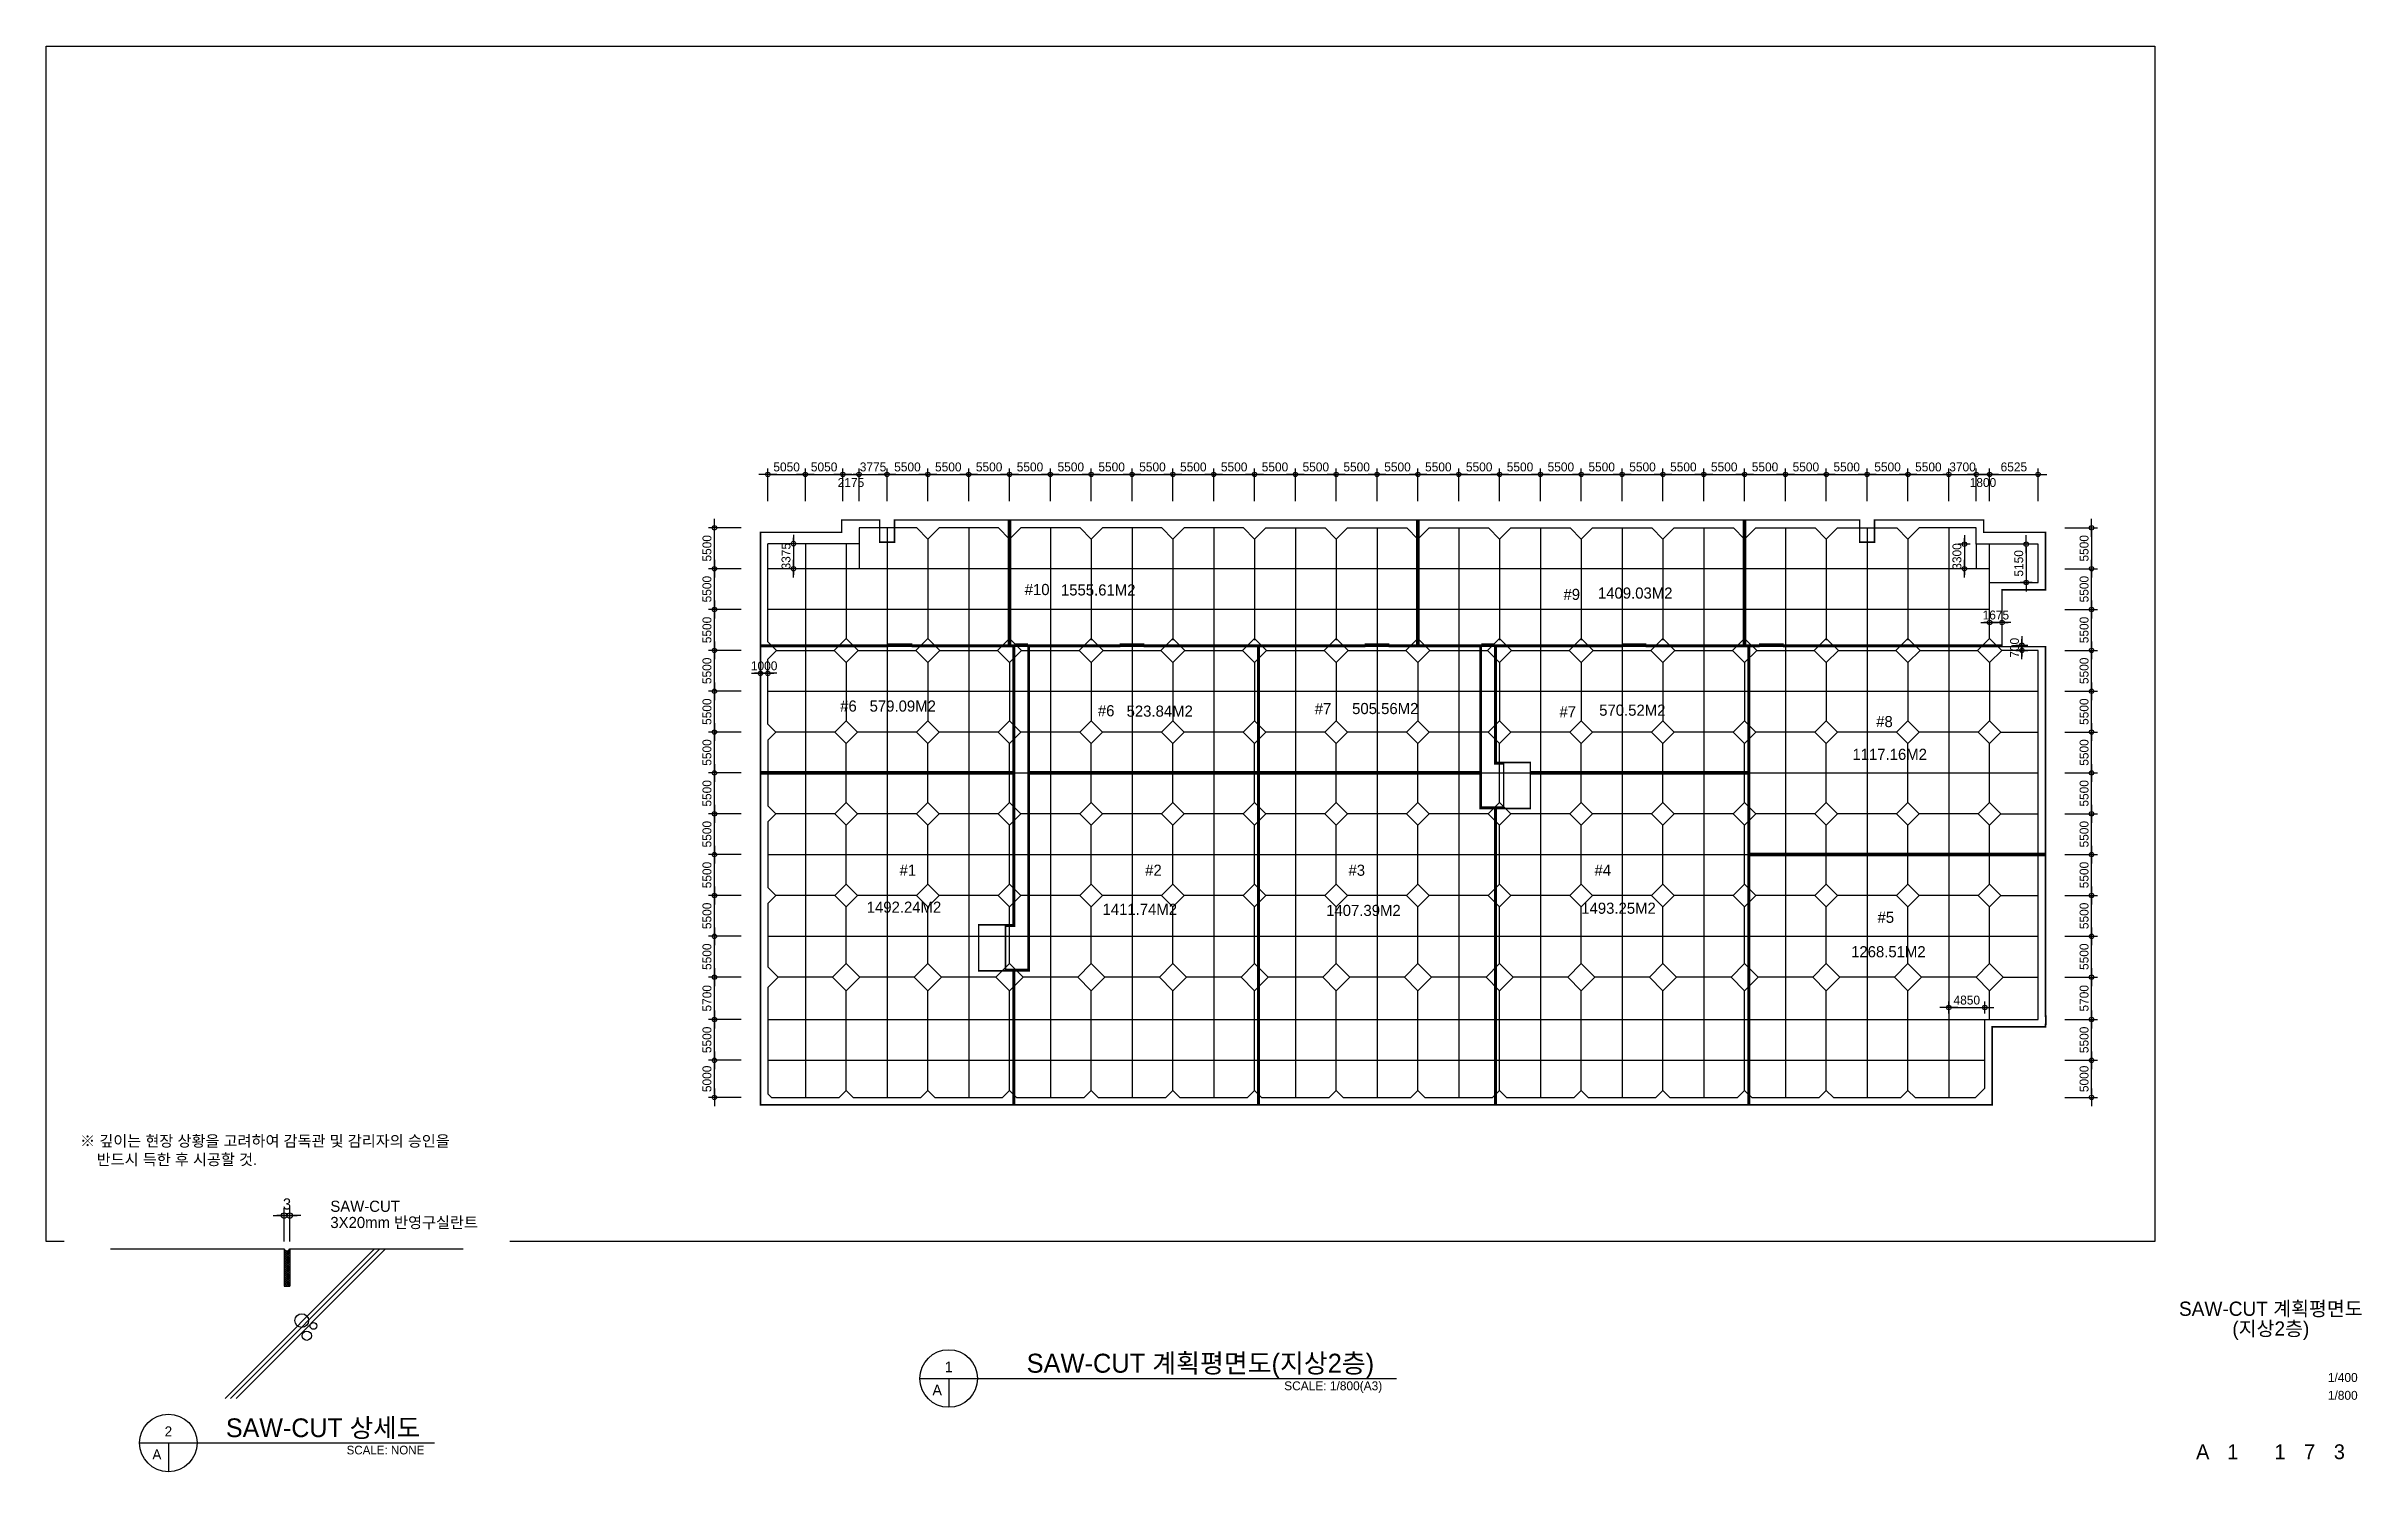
# Model space of a CAD drawing. Header units: millimetres. Extents: x -224470 to 893780, y -1288009 to 197746.
# Drawn here: x 8000 to 319839, y -455013 to -263054 of the extents above; entities that cross this region are included whole.
import ezdxf
from ezdxf.enums import TextEntityAlignment as Align

# ---------------------------------------------------------------- set-up
doc = ezdxf.new("R2010")
doc.units = ezdxf.units.MM
doc.header["$LTSCALE"] = 1000
doc.header["$MEASUREMENT"] = 0
doc.header["$PDSIZE"] = -10
doc.layers.get('0').update_dxf_attribs({"linetype": 'CONTINUOUS'})
doc.layers.get('Defpoints').update_dxf_attribs({"color": 171, "linetype": 'CONTINUOUS'})
for name, color, linetype in [('151', 151, 'CONTINUOUS'), ('CON', 2, 'CONTINUOUS'), ('DIM', 7, 'CONTINUOUS'), ('E3', 8, 'CONTINUOUS'), ('FIN', 5, 'CONTINUOUS'), ('LED', 7, 'CONTINUOUS'), ('NDIM', 7, 'CONTINUOUS'), ('SAW-CUT', 6, 'CONTINUOUS'), ('SYM', 7, 'CONTINUOUS'), ('TEXT', 3, 'CONTINUOUS'), ('TEXT-TITLE', 6, 'CONTINUOUS'), ('TEXT-기입', 6, 'CONTINUOUS'), ('WIPEOUT', 6, 'CONTINUOUS')]:
    doc.layers.add(name, color=color, linetype=linetype)
doc.styles.add('CGS', font='cgse', dxfattribs={"bigfont": 'cgs'})
doc.styles.add('나눔바른고딕', font='')
doc.styles.get('나눔바른고딕').set_extended_font_data('나눔바른고딕')
doc.dimstyles.new('400 NDIM', dxfattribs={"dimscale": 400, "dimtxt": 3, "dimasz": 1, "dimexe": 2, "dimexo": 2, "dimgap": 1.5, "dimtad": 1, "dimdec": 0, "dimrnd": 0.25, "dimdsep": 46, "dimtxsty": '나눔바른고딕', "dimblk": 'DOT0', "dimcen": 1, "dimdle": 8, "dimclrd": 7, "dimclre": 7, "dimclrt": 7, "dimadec": 0, "dimazin": 0, "dimtfac": 1, "dimtdec": 0, "dimtix": 1, "dimtmove": 2, "dimatfit": 3, "dimldrblk": 'DOT0', "dimfxl": 1, "dimtolj": 1, "dimtzin": 0, "dimlwd": -1, "dimlwe": -1, "dimarcsym": 0})
doc.dimstyles.new('NDIM 1200', dxfattribs={"dimscale": 500, "dimtxt": 3, "dimasz": 1, "dimexe": 2, "dimexo": 2, "dimgap": 1, "dimtad": 1, "dimdec": 0, "dimdsep": 46, "dimtxsty": 'CGS', "dimblk": 'DOT0', "dimcen": 1, "dimdle": 8, "dimclrd": 2, "dimclre": 2, "dimclrt": 2, "dimadec": 0, "dimazin": 0, "dimtfac": 1, "dimtdec": 0, "dimtix": 1, "dimtmove": 2, "dimatfit": 3, "dimldrblk": 'DOT0', "dimfxl": 1, "dimtolj": 1, "dimtzin": 0, "dimlwd": -1, "dimlwe": -1, "dimarcsym": 0})

msp = doc.modelspace()

# ---------------------------------------------------------------- texts
at = {"ltscale": 10000, "style": '나눔바른고딕'}
for s, p in [('#10', (139770.7, -336956.7)), ('#9', (212332.1, -337610.2)), ('#6', (114921.3, -352647.4)), ('#6', (149631.8, -353278.8)), ('#7', (178834.3, -353010.7)), ('#7', (211790.4, -353431.7)), ('#8', (254453.3, -354743.8)), ('#1', (122919.6, -374762)), ('#2', (155996.1, -374762)), ('#3', (183378.4, -374762)), ('#4', (216512.3, -374762)), ('#5', (254632.2, -381102.8))]:
    msp.add_text(s, height=1500, dxfattribs=at).set_placement(p)
at = {"color": 3, "ltscale": 10000, "style": '나눔바른고딕'}
for s, p in [('1555.61M2 ', (144653.6, -337014.6)), ('1409.03M2 ', (216977.2, -337436.6)), ('579.09M2 ', (118885.7, -352651.5)), ('523.84M2 ', (153495.2, -353336.4)), ('505.56M2 ', (183870.2, -352986.1)), ('570.52M2 ', (217145.8, -353208.1)), ('1117.16M2 ', (251250.4, -359153.9)), ('1492.24M2 ', (118494.4, -379738.4)), ('1411.74M2 ', (150254.4, -380022.1)), ('1407.39M2 ', (180373, -380176.1)), ('1493.25M2 ', (214730.1, -379878.8)), ('1268.51M2 ', (251072.7, -385739))]:
    msp.add_text(s, height=1500, dxfattribs=at).set_placement(p)
at = {"layer": 'TEXT', "style": '나눔바른고딕'}
msp.add_text('SAW-CUT 계획평면도(지상2층)', height=2560, dxfattribs=at).set_placement((140029.2, -441684.7))
for s, p in [('1', (129538.2, -440908.9)), ('A', (127986.7, -444011.9))]:
    msp.add_text(s, height=1440, dxfattribs=at).set_placement(p, align=Align.MIDDLE)
msp.add_text('SCALE: 1/800(A3)', height=1200, dxfattribs=at).set_placement((187921.8, -442848.3), align=Align.TOP_RIGHT)
at = {"layer": 'TEXT-TITLE', "style": '나눔바른고딕'}
for s, p in [('SAW-CUT 계획평면도', (307600, -433066.7)), ('(지상2층)', (307600, -435733.3))]:
    msp.add_text(s, height=1920, dxfattribs=at).set_placement(p, align=Align.MIDDLE_CENTER)
at = {"layer": 'TEXT-기입', "style": '나눔바른고딕'}
for s, p in [('1/400', (315281.5, -443288.5)), ('1/800', (315281.5, -445688.5))]:
    msp.add_text(s, height=1200, dxfattribs=at).set_placement(p, align=Align.BOTTOM_LEFT)
at = {"layer": 'TEXT-기입', "style": 'CGS'}
for s, p in [('A', (298431.1, -452328.5)), ('1', (302481.3, -452328.5)), ('1', (308831.1, -452328.5)), ('7', (312831.1, -452328.5)), ('3', (316831.1, -452328.5))]:
    msp.add_text(s, height=2000, dxfattribs=at).set_placement(p, align=Align.MIDDLE_CENTER)

# ---------------------------------------------------------------- blocks, each defined once
blk = doc.blocks.new('DOT0')
blk.add_line((-3, 0), (3, 0))
at = {"color": 6}
blk.add_circle((0, 0), 0.75, dxfattribs=at)
blk = doc.blocks.new('*D419')
at = {"layer": 'Defpoints', "color": 0, "transparency": 16777216}
for p in [(24300, -10316), (23700, -13905), (24300, -13905)]:
    blk.add_point(p, dxfattribs=at)
at = {"layer": 'DIM', "color": 7, "transparency": 16777216}
for p, q in [((23700, -13105), (23700, -9516)), ((24300, -13105), (24300, -9516)), ((23300, -10316), (22900, -10316)), ((23700, -10316), (24300, -10316)), ((24700, -10316), (25100, -10316))]:
    blk.add_line(p, q, dxfattribs=at)
at = {"layer": 'DIM', "color": 7, "transparency": 16777216, "xscale": 400, "yscale": 400, "zscale": 400}
blk.add_blockref('DOT0', (23700, -10316), dxfattribs=at)
at = {"layer": 'DIM', "color": 7, "transparency": 16777216, "xscale": 400, "yscale": 400, "zscale": 400, "rotation": 180}
blk.add_blockref('DOT0', (24300, -10316), dxfattribs=at)
at = {"layer": 'DIM', "color": 7, "transparency": 16777216, "insert": (24000, -9066), "char_height": 1200, "attachment_point": 5, "style": '나눔바른고딕'}
blk.add_mtext('\\A1;3', dxfattribs=at)
blk = doc.blocks.new('*D184')
at = {"layer": 'Defpoints', "color": 0, "ltscale": 0.4, "transparency": 16777216}
for p in [(110230, -320709), (105180, -325109), (110230, -325109)]:
    blk.add_point(p, dxfattribs=at)
at = {"layer": 'NDIM', "ltscale": 0.4, "transparency": 16777216}
for p, q in [((105180, -324309), (105180, -319909)), ((105580, -320709), (109830, -320709)), ((110230, -324309), (110230, -319909))]:
    blk.add_line(p, q, dxfattribs=at)
at = {"layer": 'NDIM', "ltscale": 0.4, "transparency": 16777216, "xscale": 400, "yscale": 400, "zscale": 400, "rotation": 180}
blk.add_blockref('DOT0', (105180, -320709), dxfattribs=at)
at = {"layer": 'NDIM', "ltscale": 0.4, "transparency": 16777216, "xscale": 400, "yscale": 400, "zscale": 400}
blk.add_blockref('DOT0', (110230, -320709), dxfattribs=at)
at = {"layer": 'NDIM', "ltscale": 0.4, "transparency": 16777216, "insert": (107705, -319709), "char_height": 1200, "attachment_point": 5, "style": 'CGS'}
blk.add_mtext('\\A1;5050', dxfattribs=at)
blk = doc.blocks.new('*D185')
at = {"layer": 'Defpoints', "color": 0, "ltscale": 0.4, "transparency": 16777216}
for p in [(267930, -330109), (266330, -333409), (267930, -333409)]:
    blk.add_point(p, dxfattribs=at)
at = {"layer": 'NDIM', "ltscale": 0.4, "transparency": 16777216}
for p, q in [((267130, -330109), (265530, -330109)), ((266330, -329709), (266330, -329309)), ((266330, -330109), (266330, -333409)), ((267130, -333409), (265530, -333409)), ((266330, -333809), (266330, -334209))]:
    blk.add_line(p, q, dxfattribs=at)
at = {"layer": 'NDIM', "ltscale": 0.4, "transparency": 16777216, "xscale": 400, "yscale": 400, "zscale": 400}
for p, rotation in [((266330, -330109), 270), ((266330, -333409), 90)]:
    blk.add_blockref('DOT0', p, dxfattribs=dict(at, rotation=rotation))
at = {"layer": 'NDIM', "ltscale": 0.4, "transparency": 16777216, "insert": (265330, -331759), "char_height": 1200, "attachment_point": 5, "rotation": 90, "style": 'CGS'}
blk.add_mtext('\\A1;3300', dxfattribs=at)
blk = doc.blocks.new('*D186')
at = {"layer": 'Defpoints', "color": 0, "ltscale": 0.4, "transparency": 16777216}
for p in [(104180, -349092), (105180, -347492), (105180, -349092)]:
    blk.add_point(p, dxfattribs=at)
at = {"layer": 'NDIM', "ltscale": 0.4, "transparency": 16777216}
for p, q in [((103780, -347492), (103380, -347492)), ((104180, -348292), (104180, -346692)), ((104180, -347492), (105180, -347492)), ((105180, -348292), (105180, -346692)), ((105580, -347492), (105980, -347492))]:
    blk.add_line(p, q, dxfattribs=at)
at = {"layer": 'NDIM', "ltscale": 0.4, "transparency": 16777216, "xscale": 400, "yscale": 400, "zscale": 400}
blk.add_blockref('DOT0', (104180, -347492), dxfattribs=at)
at = {"layer": 'NDIM', "ltscale": 0.4, "transparency": 16777216, "xscale": 400, "yscale": 400, "zscale": 400, "rotation": 180}
blk.add_blockref('DOT0', (105180, -347492), dxfattribs=at)
at = {"layer": 'NDIM', "ltscale": 0.4, "transparency": 16777216, "insert": (104680, -346492), "char_height": 1200, "attachment_point": 5, "style": 'CGS'}
blk.add_mtext('\\A1;1000', dxfattribs=at)
blk = doc.blocks.new('*D187')
at = {"layer": 'Defpoints', "color": 0, "ltscale": 0.4, "transparency": 16777216}
for p in [(269080, -392509), (264230, -394109), (269080, -394109)]:
    blk.add_point(p, dxfattribs=at)
at = {"layer": 'NDIM', "ltscale": 0.4, "transparency": 16777216}
for p, q in [((264230, -393309), (264230, -391709)), ((264630, -392509), (268680, -392509)), ((269080, -393309), (269080, -391709))]:
    blk.add_line(p, q, dxfattribs=at)
at = {"layer": 'NDIM', "ltscale": 0.4, "transparency": 16777216, "xscale": 400, "yscale": 400, "zscale": 400, "rotation": 180}
blk.add_blockref('DOT0', (264230, -392509), dxfattribs=at)
at = {"layer": 'NDIM', "ltscale": 0.4, "transparency": 16777216, "xscale": 400, "yscale": 400, "zscale": 400}
blk.add_blockref('DOT0', (269080, -392509), dxfattribs=at)
at = {"layer": 'NDIM', "ltscale": 0.4, "transparency": 16777216, "insert": (266655, -391509), "char_height": 1200, "attachment_point": 5, "style": 'CGS'}
blk.add_mtext('\\A1;4850', dxfattribs=at)
blk = doc.blocks.new('*D188')
at = {"layer": 'Defpoints', "color": 0, "ltscale": 0.4, "transparency": 16777216}
for p in [(115280, -320709), (110230, -325109), (115280, -325109)]:
    blk.add_point(p, dxfattribs=at)
at = {"layer": 'NDIM', "ltscale": 0.4, "transparency": 16777216}
for p, q in [((110230, -324309), (110230, -319909)), ((110630, -320709), (114880, -320709)), ((115280, -324309), (115280, -319909))]:
    blk.add_line(p, q, dxfattribs=at)
at = {"layer": 'NDIM', "ltscale": 0.4, "transparency": 16777216, "xscale": 400, "yscale": 400, "zscale": 400, "rotation": 180}
blk.add_blockref('DOT0', (110230, -320709), dxfattribs=at)
at = {"layer": 'NDIM', "ltscale": 0.4, "transparency": 16777216, "xscale": 400, "yscale": 400, "zscale": 400}
blk.add_blockref('DOT0', (115280, -320709), dxfattribs=at)
at = {"layer": 'NDIM', "ltscale": 0.4, "transparency": 16777216, "insert": (112755, -319709), "char_height": 1200, "attachment_point": 5, "style": 'CGS'}
blk.add_mtext('\\A1;5050', dxfattribs=at)
blk = doc.blocks.new('*D189')
at = {"layer": 'Defpoints', "color": 0, "ltscale": 0.4, "transparency": 16777216}
for p in [(117455, -320709), (115280, -325109), (117455, -325109)]:
    blk.add_point(p, dxfattribs=at)
at = {"layer": 'NDIM', "ltscale": 0.4, "transparency": 16777216}
for p, q in [((115280, -324309), (115280, -319909)), ((115680, -320709), (117055, -320709)), ((117455, -324309), (117455, -319909))]:
    blk.add_line(p, q, dxfattribs=at)
at = {"layer": 'NDIM', "ltscale": 0.4, "transparency": 16777216, "xscale": 400, "yscale": 400, "zscale": 400, "rotation": 180}
blk.add_blockref('DOT0', (115280, -320709), dxfattribs=at)
at = {"layer": 'NDIM', "ltscale": 0.4, "transparency": 16777216, "xscale": 400, "yscale": 400, "zscale": 400}
blk.add_blockref('DOT0', (117455, -320709), dxfattribs=at)
at = {"layer": 'NDIM', "ltscale": 0.4, "transparency": 16777216, "insert": (116368, -321809), "char_height": 1200, "attachment_point": 5, "style": 'CGS'}
blk.add_mtext('\\A1;2175', dxfattribs=at)
blk = doc.blocks.new('*D190')
at = {"layer": 'Defpoints', "color": 0, "ltscale": 0.4, "transparency": 16777216}
for p in [(126730, -320709), (121230, -325109), (126730, -325109)]:
    blk.add_point(p, dxfattribs=at)
at = {"layer": 'NDIM', "ltscale": 0.4, "transparency": 16777216}
for p, q in [((121230, -324309), (121230, -319909)), ((121630, -320709), (126330, -320709)), ((126730, -324309), (126730, -319909))]:
    blk.add_line(p, q, dxfattribs=at)
at = {"layer": 'NDIM', "ltscale": 0.4, "transparency": 16777216, "xscale": 400, "yscale": 400, "zscale": 400, "rotation": 180}
blk.add_blockref('DOT0', (121230, -320709), dxfattribs=at)
at = {"layer": 'NDIM', "ltscale": 0.4, "transparency": 16777216, "xscale": 400, "yscale": 400, "zscale": 400}
blk.add_blockref('DOT0', (126730, -320709), dxfattribs=at)
at = {"layer": 'NDIM', "ltscale": 0.4, "transparency": 16777216, "insert": (123980, -319709), "char_height": 1200, "attachment_point": 5, "style": 'CGS'}
blk.add_mtext('\\A1;5500', dxfattribs=at)
blk = doc.blocks.new('*D194')
at = {"layer": 'Defpoints', "color": 0, "ltscale": 0.4, "transparency": 16777216}
for p in [(121230, -320709), (117455, -325109), (121230, -325109)]:
    blk.add_point(p, dxfattribs=at)
at = {"layer": 'NDIM', "ltscale": 0.4, "transparency": 16777216}
for p, q in [((117055, -320709), (116655, -320709)), ((117455, -324309), (117455, -319909)), ((117455, -320709), (121230, -320709)), ((121230, -324309), (121230, -319909)), ((121630, -320709), (122030, -320709))]:
    blk.add_line(p, q, dxfattribs=at)
at = {"layer": 'NDIM', "ltscale": 0.4, "transparency": 16777216, "xscale": 400, "yscale": 400, "zscale": 400}
blk.add_blockref('DOT0', (117455, -320709), dxfattribs=at)
at = {"layer": 'NDIM', "ltscale": 0.4, "transparency": 16777216, "xscale": 400, "yscale": 400, "zscale": 400, "rotation": 180}
blk.add_blockref('DOT0', (121230, -320709), dxfattribs=at)
at = {"layer": 'NDIM', "ltscale": 0.4, "transparency": 16777216, "insert": (119343, -319709), "char_height": 1200, "attachment_point": 5, "style": 'CGS'}
blk.add_mtext('\\A1;3775', dxfattribs=at)
blk = doc.blocks.new('*D191')
at = {"layer": 'Defpoints', "color": 0, "ltscale": 0.4, "transparency": 16777216}
for p in [(132230, -320709), (126730, -325109), (132230, -325109)]:
    blk.add_point(p, dxfattribs=at)
at = {"layer": 'NDIM', "ltscale": 0.4, "transparency": 16777216}
for p, q in [((126730, -324309), (126730, -319909)), ((127130, -320709), (131830, -320709)), ((132230, -324309), (132230, -319909))]:
    blk.add_line(p, q, dxfattribs=at)
at = {"layer": 'NDIM', "ltscale": 0.4, "transparency": 16777216, "xscale": 400, "yscale": 400, "zscale": 400, "rotation": 180}
blk.add_blockref('DOT0', (126730, -320709), dxfattribs=at)
at = {"layer": 'NDIM', "ltscale": 0.4, "transparency": 16777216, "xscale": 400, "yscale": 400, "zscale": 400}
blk.add_blockref('DOT0', (132230, -320709), dxfattribs=at)
at = {"layer": 'NDIM', "ltscale": 0.4, "transparency": 16777216, "insert": (129480, -319709), "char_height": 1200, "attachment_point": 5, "style": 'CGS'}
blk.add_mtext('\\A1;5500', dxfattribs=at)
blk = doc.blocks.new('*D192')
at = {"layer": 'Defpoints', "color": 0, "ltscale": 0.4, "transparency": 16777216}
for p in [(137730, -320709), (132230, -325109), (137730, -325109)]:
    blk.add_point(p, dxfattribs=at)
at = {"layer": 'NDIM', "ltscale": 0.4, "transparency": 16777216}
for p, q in [((132230, -324309), (132230, -319909)), ((132630, -320709), (137330, -320709)), ((137730, -324309), (137730, -319909))]:
    blk.add_line(p, q, dxfattribs=at)
at = {"layer": 'NDIM', "ltscale": 0.4, "transparency": 16777216, "xscale": 400, "yscale": 400, "zscale": 400, "rotation": 180}
blk.add_blockref('DOT0', (132230, -320709), dxfattribs=at)
at = {"layer": 'NDIM', "ltscale": 0.4, "transparency": 16777216, "xscale": 400, "yscale": 400, "zscale": 400}
blk.add_blockref('DOT0', (137730, -320709), dxfattribs=at)
at = {"layer": 'NDIM', "ltscale": 0.4, "transparency": 16777216, "insert": (134980, -319709), "char_height": 1200, "attachment_point": 5, "style": 'CGS'}
blk.add_mtext('\\A1;5500', dxfattribs=at)
blk = doc.blocks.new('*D193')
at = {"layer": 'Defpoints', "color": 0, "ltscale": 0.4, "transparency": 16777216}
for p in [(143230, -320709), (137730, -325109), (143230, -325109)]:
    blk.add_point(p, dxfattribs=at)
at = {"layer": 'NDIM', "ltscale": 0.4, "transparency": 16777216}
for p, q in [((137730, -324309), (137730, -319909)), ((138130, -320709), (142830, -320709)), ((143230, -324309), (143230, -319909))]:
    blk.add_line(p, q, dxfattribs=at)
at = {"layer": 'NDIM', "ltscale": 0.4, "transparency": 16777216, "xscale": 400, "yscale": 400, "zscale": 400, "rotation": 180}
blk.add_blockref('DOT0', (137730, -320709), dxfattribs=at)
at = {"layer": 'NDIM', "ltscale": 0.4, "transparency": 16777216, "xscale": 400, "yscale": 400, "zscale": 400}
blk.add_blockref('DOT0', (143230, -320709), dxfattribs=at)
at = {"layer": 'NDIM', "ltscale": 0.4, "transparency": 16777216, "insert": (140480, -319709), "char_height": 1200, "attachment_point": 5, "style": 'CGS'}
blk.add_mtext('\\A1;5500', dxfattribs=at)
blk = doc.blocks.new('*D195')
at = {"layer": 'Defpoints', "color": 0, "ltscale": 0.4, "transparency": 16777216}
for p in [(148730, -320709), (143230, -325109), (148730, -325109)]:
    blk.add_point(p, dxfattribs=at)
at = {"layer": 'NDIM', "ltscale": 0.4, "transparency": 16777216}
for p, q in [((143230, -324309), (143230, -319909)), ((143630, -320709), (148330, -320709)), ((148730, -324309), (148730, -319909))]:
    blk.add_line(p, q, dxfattribs=at)
at = {"layer": 'NDIM', "ltscale": 0.4, "transparency": 16777216, "xscale": 400, "yscale": 400, "zscale": 400, "rotation": 180}
blk.add_blockref('DOT0', (143230, -320709), dxfattribs=at)
at = {"layer": 'NDIM', "ltscale": 0.4, "transparency": 16777216, "xscale": 400, "yscale": 400, "zscale": 400}
blk.add_blockref('DOT0', (148730, -320709), dxfattribs=at)
at = {"layer": 'NDIM', "ltscale": 0.4, "transparency": 16777216, "insert": (145980, -319709), "char_height": 1200, "attachment_point": 5, "style": 'CGS'}
blk.add_mtext('\\A1;5500', dxfattribs=at)
blk = doc.blocks.new('*D196')
at = {"layer": 'Defpoints', "color": 0, "ltscale": 0.4, "transparency": 16777216}
for p in [(154230, -320709), (148730, -325109), (154230, -325109)]:
    blk.add_point(p, dxfattribs=at)
at = {"layer": 'NDIM', "ltscale": 0.4, "transparency": 16777216}
for p, q in [((148730, -324309), (148730, -319909)), ((149130, -320709), (153830, -320709)), ((154230, -324309), (154230, -319909))]:
    blk.add_line(p, q, dxfattribs=at)
at = {"layer": 'NDIM', "ltscale": 0.4, "transparency": 16777216, "xscale": 400, "yscale": 400, "zscale": 400, "rotation": 180}
blk.add_blockref('DOT0', (148730, -320709), dxfattribs=at)
at = {"layer": 'NDIM', "ltscale": 0.4, "transparency": 16777216, "xscale": 400, "yscale": 400, "zscale": 400}
blk.add_blockref('DOT0', (154230, -320709), dxfattribs=at)
at = {"layer": 'NDIM', "ltscale": 0.4, "transparency": 16777216, "insert": (151480, -319709), "char_height": 1200, "attachment_point": 5, "style": 'CGS'}
blk.add_mtext('\\A1;5500', dxfattribs=at)
blk = doc.blocks.new('*D197')
at = {"layer": 'Defpoints', "color": 0, "ltscale": 0.4, "transparency": 16777216}
for p in [(159730, -320709), (154230, -325109), (159730, -325109)]:
    blk.add_point(p, dxfattribs=at)
at = {"layer": 'NDIM', "ltscale": 0.4, "transparency": 16777216}
for p, q in [((154230, -324309), (154230, -319909)), ((154630, -320709), (159330, -320709)), ((159730, -324309), (159730, -319909))]:
    blk.add_line(p, q, dxfattribs=at)
at = {"layer": 'NDIM', "ltscale": 0.4, "transparency": 16777216, "xscale": 400, "yscale": 400, "zscale": 400, "rotation": 180}
blk.add_blockref('DOT0', (154230, -320709), dxfattribs=at)
at = {"layer": 'NDIM', "ltscale": 0.4, "transparency": 16777216, "xscale": 400, "yscale": 400, "zscale": 400}
blk.add_blockref('DOT0', (159730, -320709), dxfattribs=at)
at = {"layer": 'NDIM', "ltscale": 0.4, "transparency": 16777216, "insert": (156980, -319709), "char_height": 1200, "attachment_point": 5, "style": 'CGS'}
blk.add_mtext('\\A1;5500', dxfattribs=at)
blk = doc.blocks.new('*D198')
at = {"layer": 'Defpoints', "color": 0, "ltscale": 0.4, "transparency": 16777216}
for p in [(165230, -320709), (159730, -325109), (165230, -325109)]:
    blk.add_point(p, dxfattribs=at)
at = {"layer": 'NDIM', "ltscale": 0.4, "transparency": 16777216}
for p, q in [((159730, -324309), (159730, -319909)), ((160130, -320709), (164830, -320709)), ((165230, -324309), (165230, -319909))]:
    blk.add_line(p, q, dxfattribs=at)
at = {"layer": 'NDIM', "ltscale": 0.4, "transparency": 16777216, "xscale": 400, "yscale": 400, "zscale": 400, "rotation": 180}
blk.add_blockref('DOT0', (159730, -320709), dxfattribs=at)
at = {"layer": 'NDIM', "ltscale": 0.4, "transparency": 16777216, "xscale": 400, "yscale": 400, "zscale": 400}
blk.add_blockref('DOT0', (165230, -320709), dxfattribs=at)
at = {"layer": 'NDIM', "ltscale": 0.4, "transparency": 16777216, "insert": (162480, -319709), "char_height": 1200, "attachment_point": 5, "style": 'CGS'}
blk.add_mtext('\\A1;5500', dxfattribs=at)
blk = doc.blocks.new('*D199')
at = {"layer": 'Defpoints', "color": 0, "ltscale": 0.4, "transparency": 16777216}
for p in [(170730, -320709), (165230, -325109), (170730, -325109)]:
    blk.add_point(p, dxfattribs=at)
at = {"layer": 'NDIM', "ltscale": 0.4, "transparency": 16777216}
for p, q in [((165230, -324309), (165230, -319909)), ((165630, -320709), (170330, -320709)), ((170730, -324309), (170730, -319909))]:
    blk.add_line(p, q, dxfattribs=at)
at = {"layer": 'NDIM', "ltscale": 0.4, "transparency": 16777216, "xscale": 400, "yscale": 400, "zscale": 400, "rotation": 180}
blk.add_blockref('DOT0', (165230, -320709), dxfattribs=at)
at = {"layer": 'NDIM', "ltscale": 0.4, "transparency": 16777216, "xscale": 400, "yscale": 400, "zscale": 400}
blk.add_blockref('DOT0', (170730, -320709), dxfattribs=at)
at = {"layer": 'NDIM', "ltscale": 0.4, "transparency": 16777216, "insert": (167980, -319709), "char_height": 1200, "attachment_point": 5, "style": 'CGS'}
blk.add_mtext('\\A1;5500', dxfattribs=at)
blk = doc.blocks.new('*D200')
at = {"layer": 'Defpoints', "color": 0, "ltscale": 0.4, "transparency": 16777216}
for p in [(176230, -320709), (170730, -325109), (176230, -325109)]:
    blk.add_point(p, dxfattribs=at)
at = {"layer": 'NDIM', "ltscale": 0.4, "transparency": 16777216}
for p, q in [((170730, -324309), (170730, -319909)), ((171130, -320709), (175830, -320709)), ((176230, -324309), (176230, -319909))]:
    blk.add_line(p, q, dxfattribs=at)
at = {"layer": 'NDIM', "ltscale": 0.4, "transparency": 16777216, "xscale": 400, "yscale": 400, "zscale": 400, "rotation": 180}
blk.add_blockref('DOT0', (170730, -320709), dxfattribs=at)
at = {"layer": 'NDIM', "ltscale": 0.4, "transparency": 16777216, "xscale": 400, "yscale": 400, "zscale": 400}
blk.add_blockref('DOT0', (176230, -320709), dxfattribs=at)
at = {"layer": 'NDIM', "ltscale": 0.4, "transparency": 16777216, "insert": (173480, -319709), "char_height": 1200, "attachment_point": 5, "style": 'CGS'}
blk.add_mtext('\\A1;5500', dxfattribs=at)
blk = doc.blocks.new('*D201')
at = {"layer": 'Defpoints', "color": 0, "ltscale": 0.4, "transparency": 16777216}
for p in [(181730, -320709), (176230, -325109), (181730, -325109)]:
    blk.add_point(p, dxfattribs=at)
at = {"layer": 'NDIM', "ltscale": 0.4, "transparency": 16777216}
for p, q in [((176230, -324309), (176230, -319909)), ((176630, -320709), (181330, -320709)), ((181730, -324309), (181730, -319909))]:
    blk.add_line(p, q, dxfattribs=at)
at = {"layer": 'NDIM', "ltscale": 0.4, "transparency": 16777216, "xscale": 400, "yscale": 400, "zscale": 400, "rotation": 180}
blk.add_blockref('DOT0', (176230, -320709), dxfattribs=at)
at = {"layer": 'NDIM', "ltscale": 0.4, "transparency": 16777216, "xscale": 400, "yscale": 400, "zscale": 400}
blk.add_blockref('DOT0', (181730, -320709), dxfattribs=at)
at = {"layer": 'NDIM', "ltscale": 0.4, "transparency": 16777216, "insert": (178980, -319709), "char_height": 1200, "attachment_point": 5, "style": 'CGS'}
blk.add_mtext('\\A1;5500', dxfattribs=at)
blk = doc.blocks.new('*D202')
at = {"layer": 'Defpoints', "color": 0, "ltscale": 0.4, "transparency": 16777216}
for p in [(187230, -320709), (181730, -325109), (187230, -325109)]:
    blk.add_point(p, dxfattribs=at)
at = {"layer": 'NDIM', "ltscale": 0.4, "transparency": 16777216}
for p, q in [((181730, -324309), (181730, -319909)), ((182130, -320709), (186830, -320709)), ((187230, -324309), (187230, -319909))]:
    blk.add_line(p, q, dxfattribs=at)
at = {"layer": 'NDIM', "ltscale": 0.4, "transparency": 16777216, "xscale": 400, "yscale": 400, "zscale": 400, "rotation": 180}
blk.add_blockref('DOT0', (181730, -320709), dxfattribs=at)
at = {"layer": 'NDIM', "ltscale": 0.4, "transparency": 16777216, "xscale": 400, "yscale": 400, "zscale": 400}
blk.add_blockref('DOT0', (187230, -320709), dxfattribs=at)
at = {"layer": 'NDIM', "ltscale": 0.4, "transparency": 16777216, "insert": (184480, -319709), "char_height": 1200, "attachment_point": 5, "style": 'CGS'}
blk.add_mtext('\\A1;5500', dxfattribs=at)
blk = doc.blocks.new('*D203')
at = {"layer": 'Defpoints', "color": 0, "ltscale": 0.4, "transparency": 16777216}
for p in [(192730, -320709), (187230, -325109), (192730, -325109)]:
    blk.add_point(p, dxfattribs=at)
at = {"layer": 'NDIM', "ltscale": 0.4, "transparency": 16777216}
for p, q in [((187230, -324309), (187230, -319909)), ((187630, -320709), (192330, -320709)), ((192730, -324309), (192730, -319909))]:
    blk.add_line(p, q, dxfattribs=at)
at = {"layer": 'NDIM', "ltscale": 0.4, "transparency": 16777216, "xscale": 400, "yscale": 400, "zscale": 400, "rotation": 180}
blk.add_blockref('DOT0', (187230, -320709), dxfattribs=at)
at = {"layer": 'NDIM', "ltscale": 0.4, "transparency": 16777216, "xscale": 400, "yscale": 400, "zscale": 400}
blk.add_blockref('DOT0', (192730, -320709), dxfattribs=at)
at = {"layer": 'NDIM', "ltscale": 0.4, "transparency": 16777216, "insert": (189980, -319709), "char_height": 1200, "attachment_point": 5, "style": 'CGS'}
blk.add_mtext('\\A1;5500', dxfattribs=at)
blk = doc.blocks.new('*D204')
at = {"layer": 'Defpoints', "color": 0, "ltscale": 0.4, "transparency": 16777216}
for p in [(198230, -320709), (192730, -325109), (198230, -325109)]:
    blk.add_point(p, dxfattribs=at)
at = {"layer": 'NDIM', "ltscale": 0.4, "transparency": 16777216}
for p, q in [((192730, -324309), (192730, -319909)), ((193130, -320709), (197830, -320709)), ((198230, -324309), (198230, -319909))]:
    blk.add_line(p, q, dxfattribs=at)
at = {"layer": 'NDIM', "ltscale": 0.4, "transparency": 16777216, "xscale": 400, "yscale": 400, "zscale": 400, "rotation": 180}
blk.add_blockref('DOT0', (192730, -320709), dxfattribs=at)
at = {"layer": 'NDIM', "ltscale": 0.4, "transparency": 16777216, "xscale": 400, "yscale": 400, "zscale": 400}
blk.add_blockref('DOT0', (198230, -320709), dxfattribs=at)
at = {"layer": 'NDIM', "ltscale": 0.4, "transparency": 16777216, "insert": (195480, -319709), "char_height": 1200, "attachment_point": 5, "style": 'CGS'}
blk.add_mtext('\\A1;5500', dxfattribs=at)
blk = doc.blocks.new('*D205')
at = {"layer": 'Defpoints', "color": 0, "ltscale": 0.4, "transparency": 16777216}
for p in [(203730, -320709), (198230, -325109), (203730, -325109)]:
    blk.add_point(p, dxfattribs=at)
at = {"layer": 'NDIM', "ltscale": 0.4, "transparency": 16777216}
for p, q in [((198230, -324309), (198230, -319909)), ((198630, -320709), (203330, -320709)), ((203730, -324309), (203730, -319909))]:
    blk.add_line(p, q, dxfattribs=at)
at = {"layer": 'NDIM', "ltscale": 0.4, "transparency": 16777216, "xscale": 400, "yscale": 400, "zscale": 400, "rotation": 180}
blk.add_blockref('DOT0', (198230, -320709), dxfattribs=at)
at = {"layer": 'NDIM', "ltscale": 0.4, "transparency": 16777216, "xscale": 400, "yscale": 400, "zscale": 400}
blk.add_blockref('DOT0', (203730, -320709), dxfattribs=at)
at = {"layer": 'NDIM', "ltscale": 0.4, "transparency": 16777216, "insert": (200980, -319709), "char_height": 1200, "attachment_point": 5, "style": 'CGS'}
blk.add_mtext('\\A1;5500', dxfattribs=at)
blk = doc.blocks.new('*D173')
at = {"layer": 'Defpoints', "color": 0, "ltscale": 0.4, "transparency": 16777216}
for p in [(209230, -320709), (203730, -325109), (209230, -325109)]:
    blk.add_point(p, dxfattribs=at)
at = {"layer": 'NDIM', "ltscale": 0.4, "transparency": 16777216}
for p, q in [((203730, -324309), (203730, -319909)), ((204130, -320709), (208830, -320709)), ((209230, -324309), (209230, -319909))]:
    blk.add_line(p, q, dxfattribs=at)
at = {"layer": 'NDIM', "ltscale": 0.4, "transparency": 16777216, "xscale": 400, "yscale": 400, "zscale": 400, "rotation": 180}
blk.add_blockref('DOT0', (203730, -320709), dxfattribs=at)
at = {"layer": 'NDIM', "ltscale": 0.4, "transparency": 16777216, "xscale": 400, "yscale": 400, "zscale": 400}
blk.add_blockref('DOT0', (209230, -320709), dxfattribs=at)
at = {"layer": 'NDIM', "ltscale": 0.4, "transparency": 16777216, "insert": (206480, -319709), "char_height": 1200, "attachment_point": 5, "style": 'CGS'}
blk.add_mtext('\\A1;5500', dxfattribs=at)
blk = doc.blocks.new('*D174')
at = {"layer": 'Defpoints', "color": 0, "ltscale": 0.4, "transparency": 16777216}
for p in [(214730, -320709), (209230, -325109), (214730, -325109)]:
    blk.add_point(p, dxfattribs=at)
at = {"layer": 'NDIM', "ltscale": 0.4, "transparency": 16777216}
for p, q in [((209230, -324309), (209230, -319909)), ((209630, -320709), (214330, -320709)), ((214730, -324309), (214730, -319909))]:
    blk.add_line(p, q, dxfattribs=at)
at = {"layer": 'NDIM', "ltscale": 0.4, "transparency": 16777216, "xscale": 400, "yscale": 400, "zscale": 400, "rotation": 180}
blk.add_blockref('DOT0', (209230, -320709), dxfattribs=at)
at = {"layer": 'NDIM', "ltscale": 0.4, "transparency": 16777216, "xscale": 400, "yscale": 400, "zscale": 400}
blk.add_blockref('DOT0', (214730, -320709), dxfattribs=at)
at = {"layer": 'NDIM', "ltscale": 0.4, "transparency": 16777216, "insert": (211980, -319709), "char_height": 1200, "attachment_point": 5, "style": 'CGS'}
blk.add_mtext('\\A1;5500', dxfattribs=at)
blk = doc.blocks.new('*D175')
at = {"layer": 'Defpoints', "color": 0, "ltscale": 0.4, "transparency": 16777216}
for p in [(220230, -320709), (214730, -325109), (220230, -325109)]:
    blk.add_point(p, dxfattribs=at)
at = {"layer": 'NDIM', "ltscale": 0.4, "transparency": 16777216}
for p, q in [((214730, -324309), (214730, -319909)), ((215130, -320709), (219830, -320709)), ((220230, -324309), (220230, -319909))]:
    blk.add_line(p, q, dxfattribs=at)
at = {"layer": 'NDIM', "ltscale": 0.4, "transparency": 16777216, "xscale": 400, "yscale": 400, "zscale": 400, "rotation": 180}
blk.add_blockref('DOT0', (214730, -320709), dxfattribs=at)
at = {"layer": 'NDIM', "ltscale": 0.4, "transparency": 16777216, "xscale": 400, "yscale": 400, "zscale": 400}
blk.add_blockref('DOT0', (220230, -320709), dxfattribs=at)
at = {"layer": 'NDIM', "ltscale": 0.4, "transparency": 16777216, "insert": (217480, -319709), "char_height": 1200, "attachment_point": 5, "style": 'CGS'}
blk.add_mtext('\\A1;5500', dxfattribs=at)
blk = doc.blocks.new('*D176')
at = {"layer": 'Defpoints', "color": 0, "ltscale": 0.4, "transparency": 16777216}
for p in [(225730, -320709), (220230, -325109), (225730, -325109)]:
    blk.add_point(p, dxfattribs=at)
at = {"layer": 'NDIM', "ltscale": 0.4, "transparency": 16777216}
for p, q in [((220230, -324309), (220230, -319909)), ((220630, -320709), (225330, -320709)), ((225730, -324309), (225730, -319909))]:
    blk.add_line(p, q, dxfattribs=at)
at = {"layer": 'NDIM', "ltscale": 0.4, "transparency": 16777216, "xscale": 400, "yscale": 400, "zscale": 400, "rotation": 180}
blk.add_blockref('DOT0', (220230, -320709), dxfattribs=at)
at = {"layer": 'NDIM', "ltscale": 0.4, "transparency": 16777216, "xscale": 400, "yscale": 400, "zscale": 400}
blk.add_blockref('DOT0', (225730, -320709), dxfattribs=at)
at = {"layer": 'NDIM', "ltscale": 0.4, "transparency": 16777216, "insert": (222980, -319709), "char_height": 1200, "attachment_point": 5, "style": 'CGS'}
blk.add_mtext('\\A1;5500', dxfattribs=at)
blk = doc.blocks.new('*D177')
at = {"layer": 'Defpoints', "color": 0, "ltscale": 0.4, "transparency": 16777216}
for p in [(231230, -320709), (225730, -325109), (231230, -325109)]:
    blk.add_point(p, dxfattribs=at)
at = {"layer": 'NDIM', "ltscale": 0.4, "transparency": 16777216}
for p, q in [((225730, -324309), (225730, -319909)), ((226130, -320709), (230830, -320709)), ((231230, -324309), (231230, -319909))]:
    blk.add_line(p, q, dxfattribs=at)
at = {"layer": 'NDIM', "ltscale": 0.4, "transparency": 16777216, "xscale": 400, "yscale": 400, "zscale": 400, "rotation": 180}
blk.add_blockref('DOT0', (225730, -320709), dxfattribs=at)
at = {"layer": 'NDIM', "ltscale": 0.4, "transparency": 16777216, "xscale": 400, "yscale": 400, "zscale": 400}
blk.add_blockref('DOT0', (231230, -320709), dxfattribs=at)
at = {"layer": 'NDIM', "ltscale": 0.4, "transparency": 16777216, "insert": (228480, -319709), "char_height": 1200, "attachment_point": 5, "style": 'CGS'}
blk.add_mtext('\\A1;5500', dxfattribs=at)
blk = doc.blocks.new('*D178')
at = {"layer": 'Defpoints', "color": 0, "ltscale": 0.4, "transparency": 16777216}
for p in [(236730, -320709), (231230, -325109), (236730, -325109)]:
    blk.add_point(p, dxfattribs=at)
at = {"layer": 'NDIM', "ltscale": 0.4, "transparency": 16777216}
for p, q in [((231230, -324309), (231230, -319909)), ((231630, -320709), (236330, -320709)), ((236730, -324309), (236730, -319909))]:
    blk.add_line(p, q, dxfattribs=at)
at = {"layer": 'NDIM', "ltscale": 0.4, "transparency": 16777216, "xscale": 400, "yscale": 400, "zscale": 400, "rotation": 180}
blk.add_blockref('DOT0', (231230, -320709), dxfattribs=at)
at = {"layer": 'NDIM', "ltscale": 0.4, "transparency": 16777216, "xscale": 400, "yscale": 400, "zscale": 400}
blk.add_blockref('DOT0', (236730, -320709), dxfattribs=at)
at = {"layer": 'NDIM', "ltscale": 0.4, "transparency": 16777216, "insert": (233980, -319709), "char_height": 1200, "attachment_point": 5, "style": 'CGS'}
blk.add_mtext('\\A1;5500', dxfattribs=at)
blk = doc.blocks.new('*D179')
at = {"layer": 'Defpoints', "color": 0, "ltscale": 0.4, "transparency": 16777216}
for p in [(242230, -320709), (236730, -325109), (242230, -325109)]:
    blk.add_point(p, dxfattribs=at)
at = {"layer": 'NDIM', "ltscale": 0.4, "transparency": 16777216}
for p, q in [((236730, -324309), (236730, -319909)), ((237130, -320709), (241830, -320709)), ((242230, -324309), (242230, -319909))]:
    blk.add_line(p, q, dxfattribs=at)
at = {"layer": 'NDIM', "ltscale": 0.4, "transparency": 16777216, "xscale": 400, "yscale": 400, "zscale": 400, "rotation": 180}
blk.add_blockref('DOT0', (236730, -320709), dxfattribs=at)
at = {"layer": 'NDIM', "ltscale": 0.4, "transparency": 16777216, "xscale": 400, "yscale": 400, "zscale": 400}
blk.add_blockref('DOT0', (242230, -320709), dxfattribs=at)
at = {"layer": 'NDIM', "ltscale": 0.4, "transparency": 16777216, "insert": (239480, -319709), "char_height": 1200, "attachment_point": 5, "style": 'CGS'}
blk.add_mtext('\\A1;5500', dxfattribs=at)
blk = doc.blocks.new('*D180')
at = {"layer": 'Defpoints', "color": 0, "ltscale": 0.4, "transparency": 16777216}
for p in [(247730, -320709), (242230, -325109), (247730, -325109)]:
    blk.add_point(p, dxfattribs=at)
at = {"layer": 'NDIM', "ltscale": 0.4, "transparency": 16777216}
for p, q in [((242230, -324309), (242230, -319909)), ((242630, -320709), (247330, -320709)), ((247730, -324309), (247730, -319909))]:
    blk.add_line(p, q, dxfattribs=at)
at = {"layer": 'NDIM', "ltscale": 0.4, "transparency": 16777216, "xscale": 400, "yscale": 400, "zscale": 400, "rotation": 180}
blk.add_blockref('DOT0', (242230, -320709), dxfattribs=at)
at = {"layer": 'NDIM', "ltscale": 0.4, "transparency": 16777216, "xscale": 400, "yscale": 400, "zscale": 400}
blk.add_blockref('DOT0', (247730, -320709), dxfattribs=at)
at = {"layer": 'NDIM', "ltscale": 0.4, "transparency": 16777216, "insert": (244980, -319709), "char_height": 1200, "attachment_point": 5, "style": 'CGS'}
blk.add_mtext('\\A1;5500', dxfattribs=at)
blk = doc.blocks.new('*D181')
at = {"layer": 'Defpoints', "color": 0, "ltscale": 0.4, "transparency": 16777216}
for p in [(253230, -320709), (247730, -325109), (253230, -325109)]:
    blk.add_point(p, dxfattribs=at)
at = {"layer": 'NDIM', "ltscale": 0.4, "transparency": 16777216}
for p, q in [((247730, -324309), (247730, -319909)), ((248130, -320709), (252830, -320709)), ((253230, -324309), (253230, -319909))]:
    blk.add_line(p, q, dxfattribs=at)
at = {"layer": 'NDIM', "ltscale": 0.4, "transparency": 16777216, "xscale": 400, "yscale": 400, "zscale": 400, "rotation": 180}
blk.add_blockref('DOT0', (247730, -320709), dxfattribs=at)
at = {"layer": 'NDIM', "ltscale": 0.4, "transparency": 16777216, "xscale": 400, "yscale": 400, "zscale": 400}
blk.add_blockref('DOT0', (253230, -320709), dxfattribs=at)
at = {"layer": 'NDIM', "ltscale": 0.4, "transparency": 16777216, "insert": (250480, -319709), "char_height": 1200, "attachment_point": 5, "style": 'CGS'}
blk.add_mtext('\\A1;5500', dxfattribs=at)
blk = doc.blocks.new('*D182')
at = {"layer": 'Defpoints', "color": 0, "ltscale": 0.4, "transparency": 16777216}
for p in [(258730, -320709), (253230, -325109), (258730, -325109)]:
    blk.add_point(p, dxfattribs=at)
at = {"layer": 'NDIM', "ltscale": 0.4, "transparency": 16777216}
for p, q in [((253230, -324309), (253230, -319909)), ((253630, -320709), (258330, -320709)), ((258730, -324309), (258730, -319909))]:
    blk.add_line(p, q, dxfattribs=at)
at = {"layer": 'NDIM', "ltscale": 0.4, "transparency": 16777216, "xscale": 400, "yscale": 400, "zscale": 400, "rotation": 180}
blk.add_blockref('DOT0', (253230, -320709), dxfattribs=at)
at = {"layer": 'NDIM', "ltscale": 0.4, "transparency": 16777216, "xscale": 400, "yscale": 400, "zscale": 400}
blk.add_blockref('DOT0', (258730, -320709), dxfattribs=at)
at = {"layer": 'NDIM', "ltscale": 0.4, "transparency": 16777216, "insert": (255980, -319709), "char_height": 1200, "attachment_point": 5, "style": 'CGS'}
blk.add_mtext('\\A1;5500', dxfattribs=at)
blk = doc.blocks.new('*D183')
at = {"layer": 'Defpoints', "color": 0, "ltscale": 0.4, "transparency": 16777216}
for p in [(264230, -320709), (258730, -325109), (264230, -325109)]:
    blk.add_point(p, dxfattribs=at)
at = {"layer": 'NDIM', "ltscale": 0.4, "transparency": 16777216}
for p, q in [((258730, -324309), (258730, -319909)), ((259130, -320709), (263830, -320709)), ((264230, -324309), (264230, -319909))]:
    blk.add_line(p, q, dxfattribs=at)
at = {"layer": 'NDIM', "ltscale": 0.4, "transparency": 16777216, "xscale": 400, "yscale": 400, "zscale": 400, "rotation": 180}
blk.add_blockref('DOT0', (258730, -320709), dxfattribs=at)
at = {"layer": 'NDIM', "ltscale": 0.4, "transparency": 16777216, "xscale": 400, "yscale": 400, "zscale": 400}
blk.add_blockref('DOT0', (264230, -320709), dxfattribs=at)
at = {"layer": 'NDIM', "ltscale": 0.4, "transparency": 16777216, "insert": (261480, -319709), "char_height": 1200, "attachment_point": 5, "style": 'CGS'}
blk.add_mtext('\\A1;5500', dxfattribs=at)
blk = doc.blocks.new('*D143')
at = {"layer": 'Defpoints', "color": 0, "ltscale": 0.4, "transparency": 16777216}
for p in [(267930, -320709), (264230, -325109), (267930, -325109)]:
    blk.add_point(p, dxfattribs=at)
at = {"layer": 'NDIM', "ltscale": 0.4, "transparency": 16777216}
for p, q in [((263830, -320709), (263430, -320709)), ((264230, -324309), (264230, -319909)), ((264230, -320709), (267930, -320709)), ((267930, -324309), (267930, -319909)), ((268330, -320709), (268730, -320709))]:
    blk.add_line(p, q, dxfattribs=at)
at = {"layer": 'NDIM', "ltscale": 0.4, "transparency": 16777216, "xscale": 400, "yscale": 400, "zscale": 400}
blk.add_blockref('DOT0', (264230, -320709), dxfattribs=at)
at = {"layer": 'NDIM', "ltscale": 0.4, "transparency": 16777216, "xscale": 400, "yscale": 400, "zscale": 400, "rotation": 180}
blk.add_blockref('DOT0', (267930, -320709), dxfattribs=at)
at = {"layer": 'NDIM', "ltscale": 0.4, "transparency": 16777216, "insert": (266080, -319709), "char_height": 1200, "attachment_point": 5, "style": 'CGS'}
blk.add_mtext('\\A1;3700', dxfattribs=at)
blk = doc.blocks.new('*D144')
at = {"layer": 'Defpoints', "color": 0, "ltscale": 0.4, "transparency": 16777216}
for p in [(276255, -320709), (269730, -325109), (276255, -325109)]:
    blk.add_point(p, dxfattribs=at)
at = {"layer": 'NDIM', "ltscale": 0.4, "transparency": 16777216}
for p, q in [((269730, -324309), (269730, -319909)), ((270130, -320709), (275855, -320709)), ((276255, -324309), (276255, -319909))]:
    blk.add_line(p, q, dxfattribs=at)
at = {"layer": 'NDIM', "ltscale": 0.4, "transparency": 16777216, "xscale": 400, "yscale": 400, "zscale": 400, "rotation": 180}
blk.add_blockref('DOT0', (269730, -320709), dxfattribs=at)
at = {"layer": 'NDIM', "ltscale": 0.4, "transparency": 16777216, "xscale": 400, "yscale": 400, "zscale": 400}
blk.add_blockref('DOT0', (276255, -320709), dxfattribs=at)
at = {"layer": 'NDIM', "ltscale": 0.4, "transparency": 16777216, "insert": (272993, -319709), "char_height": 1200, "attachment_point": 5, "style": 'CGS'}
blk.add_mtext('\\A1;6525', dxfattribs=at)
blk = doc.blocks.new('*D145')
at = {"layer": 'Defpoints', "color": 0, "ltscale": 0.4, "transparency": 16777216}
for p in [(269730, -320709), (267930, -325109), (269730, -325109)]:
    blk.add_point(p, dxfattribs=at)
at = {"layer": 'NDIM', "ltscale": 0.4, "transparency": 16777216}
for p, q in [((267930, -324309), (267930, -319909)), ((268330, -320709), (269330, -320709)), ((269730, -324309), (269730, -319909))]:
    blk.add_line(p, q, dxfattribs=at)
at = {"layer": 'NDIM', "ltscale": 0.4, "transparency": 16777216, "xscale": 400, "yscale": 400, "zscale": 400, "rotation": 180}
blk.add_blockref('DOT0', (267930, -320709), dxfattribs=at)
at = {"layer": 'NDIM', "ltscale": 0.4, "transparency": 16777216, "xscale": 400, "yscale": 400, "zscale": 400}
blk.add_blockref('DOT0', (269730, -320709), dxfattribs=at)
at = {"layer": 'NDIM', "ltscale": 0.4, "transparency": 16777216, "insert": (268830, -321809), "char_height": 1200, "attachment_point": 5, "style": 'CGS'}
blk.add_mtext('\\A1;1800', dxfattribs=at)
blk = doc.blocks.new('*D146')
at = {"layer": 'Defpoints', "color": 0, "ltscale": 0.4, "transparency": 16777216}
for p in [(97980, -333409), (102380, -333409), (102380, -338909)]:
    blk.add_point(p, dxfattribs=at)
at = {"layer": 'NDIM', "ltscale": 0.4, "transparency": 16777216}
for p, q in [((101580, -333409), (97180, -333409)), ((97980, -338509), (97980, -333809)), ((101580, -338909), (97180, -338909))]:
    blk.add_line(p, q, dxfattribs=at)
at = {"layer": 'NDIM', "ltscale": 0.4, "transparency": 16777216, "xscale": 400, "yscale": 400, "zscale": 400}
for p, rotation in [((97980, -333409), 90), ((97980, -338909), 270)]:
    blk.add_blockref('DOT0', p, dxfattribs=dict(at, rotation=rotation))
at = {"layer": 'NDIM', "ltscale": 0.4, "transparency": 16777216, "insert": (96980, -336159), "char_height": 1200, "attachment_point": 5, "rotation": 90, "style": 'CGS'}
blk.add_mtext('\\A1;5500', dxfattribs=at)
blk = doc.blocks.new('*D147')
at = {"layer": 'Defpoints', "color": 0, "ltscale": 0.4, "transparency": 16777216}
for p in [(97980, -338909), (102380, -338909), (102380, -344409)]:
    blk.add_point(p, dxfattribs=at)
at = {"layer": 'NDIM', "ltscale": 0.4, "transparency": 16777216}
for p, q in [((101580, -338909), (97180, -338909)), ((97980, -344009), (97980, -339309)), ((101580, -344409), (97180, -344409))]:
    blk.add_line(p, q, dxfattribs=at)
at = {"layer": 'NDIM', "ltscale": 0.4, "transparency": 16777216, "xscale": 400, "yscale": 400, "zscale": 400}
for p, rotation in [((97980, -338909), 90), ((97980, -344409), 270)]:
    blk.add_blockref('DOT0', p, dxfattribs=dict(at, rotation=rotation))
at = {"layer": 'NDIM', "ltscale": 0.4, "transparency": 16777216, "insert": (96980, -341659), "char_height": 1200, "attachment_point": 5, "rotation": 90, "style": 'CGS'}
blk.add_mtext('\\A1;5500', dxfattribs=at)
blk = doc.blocks.new('*D148')
at = {"layer": 'Defpoints', "color": 0, "ltscale": 0.4, "transparency": 16777216}
for p in [(97980, -344409), (102380, -344409), (102380, -349909)]:
    blk.add_point(p, dxfattribs=at)
at = {"layer": 'NDIM', "ltscale": 0.4, "transparency": 16777216}
for p, q in [((101580, -344409), (97180, -344409)), ((97980, -349509), (97980, -344809)), ((101580, -349909), (97180, -349909))]:
    blk.add_line(p, q, dxfattribs=at)
at = {"layer": 'NDIM', "ltscale": 0.4, "transparency": 16777216, "xscale": 400, "yscale": 400, "zscale": 400}
for p, rotation in [((97980, -344409), 90), ((97980, -349909), 270)]:
    blk.add_blockref('DOT0', p, dxfattribs=dict(at, rotation=rotation))
at = {"layer": 'NDIM', "ltscale": 0.4, "transparency": 16777216, "insert": (96980, -347159), "char_height": 1200, "attachment_point": 5, "rotation": 90, "style": 'CGS'}
blk.add_mtext('\\A1;5500', dxfattribs=at)
blk = doc.blocks.new('*D149')
at = {"layer": 'Defpoints', "color": 0, "ltscale": 0.4, "transparency": 16777216}
for p in [(97980, -349909), (102380, -349909), (102380, -355409)]:
    blk.add_point(p, dxfattribs=at)
at = {"layer": 'NDIM', "ltscale": 0.4, "transparency": 16777216}
for p, q in [((101580, -349909), (97180, -349909)), ((97980, -355009), (97980, -350309)), ((101580, -355409), (97180, -355409))]:
    blk.add_line(p, q, dxfattribs=at)
at = {"layer": 'NDIM', "ltscale": 0.4, "transparency": 16777216, "xscale": 400, "yscale": 400, "zscale": 400}
for p, rotation in [((97980, -349909), 90), ((97980, -355409), 270)]:
    blk.add_blockref('DOT0', p, dxfattribs=dict(at, rotation=rotation))
at = {"layer": 'NDIM', "ltscale": 0.4, "transparency": 16777216, "insert": (96980, -352659), "char_height": 1200, "attachment_point": 5, "rotation": 90, "style": 'CGS'}
blk.add_mtext('\\A1;5500', dxfattribs=at)
blk = doc.blocks.new('*D150')
at = {"layer": 'Defpoints', "color": 0, "ltscale": 0.4, "transparency": 16777216}
for p in [(97980, -355409), (102380, -355409), (102380, -360909)]:
    blk.add_point(p, dxfattribs=at)
at = {"layer": 'NDIM', "ltscale": 0.4, "transparency": 16777216}
for p, q in [((101580, -355409), (97180, -355409)), ((97980, -360509), (97980, -355809)), ((101580, -360909), (97180, -360909))]:
    blk.add_line(p, q, dxfattribs=at)
at = {"layer": 'NDIM', "ltscale": 0.4, "transparency": 16777216, "xscale": 400, "yscale": 400, "zscale": 400}
for p, rotation in [((97980, -355409), 90), ((97980, -360909), 270)]:
    blk.add_blockref('DOT0', p, dxfattribs=dict(at, rotation=rotation))
at = {"layer": 'NDIM', "ltscale": 0.4, "transparency": 16777216, "insert": (96980, -358159), "char_height": 1200, "attachment_point": 5, "rotation": 90, "style": 'CGS'}
blk.add_mtext('\\A1;5500', dxfattribs=at)
blk = doc.blocks.new('*D151')
at = {"layer": 'Defpoints', "color": 0, "ltscale": 0.4, "transparency": 16777216}
for p in [(97980, -360909), (102380, -360909), (102380, -366409)]:
    blk.add_point(p, dxfattribs=at)
at = {"layer": 'NDIM', "ltscale": 0.4, "transparency": 16777216}
for p, q in [((101580, -360909), (97180, -360909)), ((97980, -366009), (97980, -361309)), ((101580, -366409), (97180, -366409))]:
    blk.add_line(p, q, dxfattribs=at)
at = {"layer": 'NDIM', "ltscale": 0.4, "transparency": 16777216, "xscale": 400, "yscale": 400, "zscale": 400}
for p, rotation in [((97980, -360909), 90), ((97980, -366409), 270)]:
    blk.add_blockref('DOT0', p, dxfattribs=dict(at, rotation=rotation))
at = {"layer": 'NDIM', "ltscale": 0.4, "transparency": 16777216, "insert": (96980, -363659), "char_height": 1200, "attachment_point": 5, "rotation": 90, "style": 'CGS'}
blk.add_mtext('\\A1;5500', dxfattribs=at)
blk = doc.blocks.new('*D152')
at = {"layer": 'Defpoints', "color": 0, "ltscale": 0.4, "transparency": 16777216}
for p in [(97980, -366409), (102380, -366409), (102380, -371909)]:
    blk.add_point(p, dxfattribs=at)
at = {"layer": 'NDIM', "ltscale": 0.4, "transparency": 16777216}
for p, q in [((101580, -366409), (97180, -366409)), ((97980, -371509), (97980, -366809)), ((101580, -371909), (97180, -371909))]:
    blk.add_line(p, q, dxfattribs=at)
at = {"layer": 'NDIM', "ltscale": 0.4, "transparency": 16777216, "xscale": 400, "yscale": 400, "zscale": 400}
for p, rotation in [((97980, -366409), 90), ((97980, -371909), 270)]:
    blk.add_blockref('DOT0', p, dxfattribs=dict(at, rotation=rotation))
at = {"layer": 'NDIM', "ltscale": 0.4, "transparency": 16777216, "insert": (96980, -369159), "char_height": 1200, "attachment_point": 5, "rotation": 90, "style": 'CGS'}
blk.add_mtext('\\A1;5500', dxfattribs=at)
blk = doc.blocks.new('*D153')
at = {"layer": 'Defpoints', "color": 0, "ltscale": 0.4, "transparency": 16777216}
for p in [(97980, -371909), (102380, -371909), (102380, -377409)]:
    blk.add_point(p, dxfattribs=at)
at = {"layer": 'NDIM', "ltscale": 0.4, "transparency": 16777216}
for p, q in [((101580, -371909), (97180, -371909)), ((97980, -377009), (97980, -372309)), ((101580, -377409), (97180, -377409))]:
    blk.add_line(p, q, dxfattribs=at)
at = {"layer": 'NDIM', "ltscale": 0.4, "transparency": 16777216, "xscale": 400, "yscale": 400, "zscale": 400}
for p, rotation in [((97980, -371909), 90), ((97980, -377409), 270)]:
    blk.add_blockref('DOT0', p, dxfattribs=dict(at, rotation=rotation))
at = {"layer": 'NDIM', "ltscale": 0.4, "transparency": 16777216, "insert": (96980, -374659), "char_height": 1200, "attachment_point": 5, "rotation": 90, "style": 'CGS'}
blk.add_mtext('\\A1;5500', dxfattribs=at)
blk = doc.blocks.new('*D154')
at = {"layer": 'Defpoints', "color": 0, "ltscale": 0.4, "transparency": 16777216}
for p in [(97980, -377409), (102380, -377409), (102380, -382909)]:
    blk.add_point(p, dxfattribs=at)
at = {"layer": 'NDIM', "ltscale": 0.4, "transparency": 16777216}
for p, q in [((101580, -377409), (97180, -377409)), ((97980, -382509), (97980, -377809)), ((101580, -382909), (97180, -382909))]:
    blk.add_line(p, q, dxfattribs=at)
at = {"layer": 'NDIM', "ltscale": 0.4, "transparency": 16777216, "xscale": 400, "yscale": 400, "zscale": 400}
for p, rotation in [((97980, -377409), 90), ((97980, -382909), 270)]:
    blk.add_blockref('DOT0', p, dxfattribs=dict(at, rotation=rotation))
at = {"layer": 'NDIM', "ltscale": 0.4, "transparency": 16777216, "insert": (96980, -380159), "char_height": 1200, "attachment_point": 5, "rotation": 90, "style": 'CGS'}
blk.add_mtext('\\A1;5500', dxfattribs=at)
blk = doc.blocks.new('*D155')
at = {"layer": 'Defpoints', "color": 0, "ltscale": 0.4, "transparency": 16777216}
for p in [(97980, -382909), (102380, -382909), (102380, -388409)]:
    blk.add_point(p, dxfattribs=at)
at = {"layer": 'NDIM', "ltscale": 0.4, "transparency": 16777216}
for p, q in [((101580, -382909), (97180, -382909)), ((97980, -388009), (97980, -383309)), ((101580, -388409), (97180, -388409))]:
    blk.add_line(p, q, dxfattribs=at)
at = {"layer": 'NDIM', "ltscale": 0.4, "transparency": 16777216, "xscale": 400, "yscale": 400, "zscale": 400}
for p, rotation in [((97980, -382909), 90), ((97980, -388409), 270)]:
    blk.add_blockref('DOT0', p, dxfattribs=dict(at, rotation=rotation))
at = {"layer": 'NDIM', "ltscale": 0.4, "transparency": 16777216, "insert": (96980, -385659), "char_height": 1200, "attachment_point": 5, "rotation": 90, "style": 'CGS'}
blk.add_mtext('\\A1;5500', dxfattribs=at)
blk = doc.blocks.new('*D156')
at = {"layer": 'Defpoints', "color": 0, "ltscale": 0.4, "transparency": 16777216}
for p in [(97980, -388409), (102380, -388409), (102380, -394109)]:
    blk.add_point(p, dxfattribs=at)
at = {"layer": 'NDIM', "ltscale": 0.4, "transparency": 16777216}
for p, q in [((101580, -388409), (97180, -388409)), ((97980, -393709), (97980, -388809)), ((101580, -394109), (97180, -394109))]:
    blk.add_line(p, q, dxfattribs=at)
at = {"layer": 'NDIM', "ltscale": 0.4, "transparency": 16777216, "xscale": 400, "yscale": 400, "zscale": 400}
for p, rotation in [((97980, -388409), 90), ((97980, -394109), 270)]:
    blk.add_blockref('DOT0', p, dxfattribs=dict(at, rotation=rotation))
at = {"layer": 'NDIM', "ltscale": 0.4, "transparency": 16777216, "insert": (96980, -391259), "char_height": 1200, "attachment_point": 5, "rotation": 90, "style": 'CGS'}
blk.add_mtext('\\A1;5700', dxfattribs=at)
blk = doc.blocks.new('*D157')
at = {"layer": 'Defpoints', "color": 0, "ltscale": 0.4, "transparency": 16777216}
for p in [(97980, -394109), (102380, -394109), (102380, -399609)]:
    blk.add_point(p, dxfattribs=at)
at = {"layer": 'NDIM', "ltscale": 0.4, "transparency": 16777216}
for p, q in [((101580, -394109), (97180, -394109)), ((97980, -399209), (97980, -394509)), ((101580, -399609), (97180, -399609))]:
    blk.add_line(p, q, dxfattribs=at)
at = {"layer": 'NDIM', "ltscale": 0.4, "transparency": 16777216, "xscale": 400, "yscale": 400, "zscale": 400}
for p, rotation in [((97980, -394109), 90), ((97980, -399609), 270)]:
    blk.add_blockref('DOT0', p, dxfattribs=dict(at, rotation=rotation))
at = {"layer": 'NDIM', "ltscale": 0.4, "transparency": 16777216, "insert": (96980, -396859), "char_height": 1200, "attachment_point": 5, "rotation": 90, "style": 'CGS'}
blk.add_mtext('\\A1;5500', dxfattribs=at)
blk = doc.blocks.new('*D158')
at = {"layer": 'Defpoints', "color": 0, "ltscale": 0.4, "transparency": 16777216}
for p in [(97980, -399609), (102380, -399609), (102380, -404609)]:
    blk.add_point(p, dxfattribs=at)
at = {"layer": 'NDIM', "ltscale": 0.4, "transparency": 16777216}
for p, q in [((101580, -399609), (97180, -399609)), ((97980, -404209), (97980, -400009)), ((101580, -404609), (97180, -404609))]:
    blk.add_line(p, q, dxfattribs=at)
at = {"layer": 'NDIM', "ltscale": 0.4, "transparency": 16777216, "xscale": 400, "yscale": 400, "zscale": 400}
for p, rotation in [((97980, -399609), 90), ((97980, -404609), 270)]:
    blk.add_blockref('DOT0', p, dxfattribs=dict(at, rotation=rotation))
at = {"layer": 'NDIM', "ltscale": 0.4, "transparency": 16777216, "insert": (96980, -402109), "char_height": 1200, "attachment_point": 5, "rotation": 90, "style": 'CGS'}
blk.add_mtext('\\A1;5000', dxfattribs=at)
blk = doc.blocks.new('*D159')
at = {"layer": 'Defpoints', "color": 0, "ltscale": 0.4, "transparency": 16777216}
for p in [(279055, -333409), (283455, -333409), (279055, -338909)]:
    blk.add_point(p, dxfattribs=at)
at = {"layer": 'NDIM', "ltscale": 0.4, "transparency": 16777216}
for p, q in [((279855, -333409), (284255, -333409)), ((283455, -338509), (283455, -333809)), ((279855, -338909), (284255, -338909))]:
    blk.add_line(p, q, dxfattribs=at)
at = {"layer": 'NDIM', "ltscale": 0.4, "transparency": 16777216, "xscale": 400, "yscale": 400, "zscale": 400}
for p, rotation in [((283455, -333409), 90), ((283455, -338909), 270)]:
    blk.add_blockref('DOT0', p, dxfattribs=dict(at, rotation=rotation))
at = {"layer": 'NDIM', "ltscale": 0.4, "transparency": 16777216, "insert": (282455, -336159), "char_height": 1200, "attachment_point": 5, "rotation": 90, "style": 'CGS'}
blk.add_mtext('\\A1;5500', dxfattribs=at)
blk = doc.blocks.new('*D160')
at = {"layer": 'Defpoints', "color": 0, "ltscale": 0.4, "transparency": 16777216}
for p in [(279055, -338909), (283455, -338909), (279055, -344409)]:
    blk.add_point(p, dxfattribs=at)
at = {"layer": 'NDIM', "ltscale": 0.4, "transparency": 16777216}
for p, q in [((279855, -338909), (284255, -338909)), ((283455, -344009), (283455, -339309)), ((279855, -344409), (284255, -344409))]:
    blk.add_line(p, q, dxfattribs=at)
at = {"layer": 'NDIM', "ltscale": 0.4, "transparency": 16777216, "xscale": 400, "yscale": 400, "zscale": 400}
for p, rotation in [((283455, -338909), 90), ((283455, -344409), 270)]:
    blk.add_blockref('DOT0', p, dxfattribs=dict(at, rotation=rotation))
at = {"layer": 'NDIM', "ltscale": 0.4, "transparency": 16777216, "insert": (282455, -341659), "char_height": 1200, "attachment_point": 5, "rotation": 90, "style": 'CGS'}
blk.add_mtext('\\A1;5500', dxfattribs=at)
blk = doc.blocks.new('*D161')
at = {"layer": 'Defpoints', "color": 0, "ltscale": 0.4, "transparency": 16777216}
for p in [(279055, -344409), (283455, -344409), (279055, -349909)]:
    blk.add_point(p, dxfattribs=at)
at = {"layer": 'NDIM', "ltscale": 0.4, "transparency": 16777216}
for p, q in [((279855, -344409), (284255, -344409)), ((283455, -349509), (283455, -344809)), ((279855, -349909), (284255, -349909))]:
    blk.add_line(p, q, dxfattribs=at)
at = {"layer": 'NDIM', "ltscale": 0.4, "transparency": 16777216, "xscale": 400, "yscale": 400, "zscale": 400}
for p, rotation in [((283455, -344409), 90), ((283455, -349909), 270)]:
    blk.add_blockref('DOT0', p, dxfattribs=dict(at, rotation=rotation))
at = {"layer": 'NDIM', "ltscale": 0.4, "transparency": 16777216, "insert": (282455, -347159), "char_height": 1200, "attachment_point": 5, "rotation": 90, "style": 'CGS'}
blk.add_mtext('\\A1;5500', dxfattribs=at)
blk = doc.blocks.new('*D162')
at = {"layer": 'Defpoints', "color": 0, "ltscale": 0.4, "transparency": 16777216}
for p in [(279055, -349909), (283455, -349909), (279055, -355409)]:
    blk.add_point(p, dxfattribs=at)
at = {"layer": 'NDIM', "ltscale": 0.4, "transparency": 16777216}
for p, q in [((279855, -349909), (284255, -349909)), ((283455, -355009), (283455, -350309)), ((279855, -355409), (284255, -355409))]:
    blk.add_line(p, q, dxfattribs=at)
at = {"layer": 'NDIM', "ltscale": 0.4, "transparency": 16777216, "xscale": 400, "yscale": 400, "zscale": 400}
for p, rotation in [((283455, -349909), 90), ((283455, -355409), 270)]:
    blk.add_blockref('DOT0', p, dxfattribs=dict(at, rotation=rotation))
at = {"layer": 'NDIM', "ltscale": 0.4, "transparency": 16777216, "insert": (282455, -352659), "char_height": 1200, "attachment_point": 5, "rotation": 90, "style": 'CGS'}
blk.add_mtext('\\A1;5500', dxfattribs=at)
blk = doc.blocks.new('*D163')
at = {"layer": 'Defpoints', "color": 0, "ltscale": 0.4, "transparency": 16777216}
for p in [(279055, -355409), (283455, -355409), (279055, -360909)]:
    blk.add_point(p, dxfattribs=at)
at = {"layer": 'NDIM', "ltscale": 0.4, "transparency": 16777216}
for p, q in [((279855, -355409), (284255, -355409)), ((283455, -360509), (283455, -355809)), ((279855, -360909), (284255, -360909))]:
    blk.add_line(p, q, dxfattribs=at)
at = {"layer": 'NDIM', "ltscale": 0.4, "transparency": 16777216, "xscale": 400, "yscale": 400, "zscale": 400}
for p, rotation in [((283455, -355409), 90), ((283455, -360909), 270)]:
    blk.add_blockref('DOT0', p, dxfattribs=dict(at, rotation=rotation))
at = {"layer": 'NDIM', "ltscale": 0.4, "transparency": 16777216, "insert": (282455, -358159), "char_height": 1200, "attachment_point": 5, "rotation": 90, "style": 'CGS'}
blk.add_mtext('\\A1;5500', dxfattribs=at)
blk = doc.blocks.new('*D164')
at = {"layer": 'Defpoints', "color": 0, "ltscale": 0.4, "transparency": 16777216}
for p in [(279055, -360909), (283455, -360909), (279055, -366409)]:
    blk.add_point(p, dxfattribs=at)
at = {"layer": 'NDIM', "ltscale": 0.4, "transparency": 16777216}
for p, q in [((279855, -360909), (284255, -360909)), ((283455, -366009), (283455, -361309)), ((279855, -366409), (284255, -366409))]:
    blk.add_line(p, q, dxfattribs=at)
at = {"layer": 'NDIM', "ltscale": 0.4, "transparency": 16777216, "xscale": 400, "yscale": 400, "zscale": 400}
for p, rotation in [((283455, -360909), 90), ((283455, -366409), 270)]:
    blk.add_blockref('DOT0', p, dxfattribs=dict(at, rotation=rotation))
at = {"layer": 'NDIM', "ltscale": 0.4, "transparency": 16777216, "insert": (282455, -363659), "char_height": 1200, "attachment_point": 5, "rotation": 90, "style": 'CGS'}
blk.add_mtext('\\A1;5500', dxfattribs=at)
blk = doc.blocks.new('*D165')
at = {"layer": 'Defpoints', "color": 0, "ltscale": 0.4, "transparency": 16777216}
for p in [(279055, -366409), (283455, -366409), (279055, -371909)]:
    blk.add_point(p, dxfattribs=at)
at = {"layer": 'NDIM', "ltscale": 0.4, "transparency": 16777216}
for p, q in [((279855, -366409), (284255, -366409)), ((283455, -371509), (283455, -366809)), ((279855, -371909), (284255, -371909))]:
    blk.add_line(p, q, dxfattribs=at)
at = {"layer": 'NDIM', "ltscale": 0.4, "transparency": 16777216, "xscale": 400, "yscale": 400, "zscale": 400}
for p, rotation in [((283455, -366409), 90), ((283455, -371909), 270)]:
    blk.add_blockref('DOT0', p, dxfattribs=dict(at, rotation=rotation))
at = {"layer": 'NDIM', "ltscale": 0.4, "transparency": 16777216, "insert": (282455, -369159), "char_height": 1200, "attachment_point": 5, "rotation": 90, "style": 'CGS'}
blk.add_mtext('\\A1;5500', dxfattribs=at)
blk = doc.blocks.new('*D166')
at = {"layer": 'Defpoints', "color": 0, "ltscale": 0.4, "transparency": 16777216}
for p in [(279055, -371909), (283455, -371909), (279055, -377409)]:
    blk.add_point(p, dxfattribs=at)
at = {"layer": 'NDIM', "ltscale": 0.4, "transparency": 16777216}
for p, q in [((279855, -371909), (284255, -371909)), ((283455, -377009), (283455, -372309)), ((279855, -377409), (284255, -377409))]:
    blk.add_line(p, q, dxfattribs=at)
at = {"layer": 'NDIM', "ltscale": 0.4, "transparency": 16777216, "xscale": 400, "yscale": 400, "zscale": 400}
for p, rotation in [((283455, -371909), 90), ((283455, -377409), 270)]:
    blk.add_blockref('DOT0', p, dxfattribs=dict(at, rotation=rotation))
at = {"layer": 'NDIM', "ltscale": 0.4, "transparency": 16777216, "insert": (282455, -374659), "char_height": 1200, "attachment_point": 5, "rotation": 90, "style": 'CGS'}
blk.add_mtext('\\A1;5500', dxfattribs=at)
blk = doc.blocks.new('*D167')
at = {"layer": 'Defpoints', "color": 0, "ltscale": 0.4, "transparency": 16777216}
for p in [(279055, -377409), (283455, -377409), (279055, -382909)]:
    blk.add_point(p, dxfattribs=at)
at = {"layer": 'NDIM', "ltscale": 0.4, "transparency": 16777216}
for p, q in [((279855, -377409), (284255, -377409)), ((283455, -382509), (283455, -377809)), ((279855, -382909), (284255, -382909))]:
    blk.add_line(p, q, dxfattribs=at)
at = {"layer": 'NDIM', "ltscale": 0.4, "transparency": 16777216, "xscale": 400, "yscale": 400, "zscale": 400}
for p, rotation in [((283455, -377409), 90), ((283455, -382909), 270)]:
    blk.add_blockref('DOT0', p, dxfattribs=dict(at, rotation=rotation))
at = {"layer": 'NDIM', "ltscale": 0.4, "transparency": 16777216, "insert": (282455, -380159), "char_height": 1200, "attachment_point": 5, "rotation": 90, "style": 'CGS'}
blk.add_mtext('\\A1;5500', dxfattribs=at)
blk = doc.blocks.new('*D168')
at = {"layer": 'Defpoints', "color": 0, "ltscale": 0.4, "transparency": 16777216}
for p in [(279055, -382909), (283455, -382909), (279055, -388409)]:
    blk.add_point(p, dxfattribs=at)
at = {"layer": 'NDIM', "ltscale": 0.4, "transparency": 16777216}
for p, q in [((279855, -382909), (284255, -382909)), ((283455, -388009), (283455, -383309)), ((279855, -388409), (284255, -388409))]:
    blk.add_line(p, q, dxfattribs=at)
at = {"layer": 'NDIM', "ltscale": 0.4, "transparency": 16777216, "xscale": 400, "yscale": 400, "zscale": 400}
for p, rotation in [((283455, -382909), 90), ((283455, -388409), 270)]:
    blk.add_blockref('DOT0', p, dxfattribs=dict(at, rotation=rotation))
at = {"layer": 'NDIM', "ltscale": 0.4, "transparency": 16777216, "insert": (282455, -385659), "char_height": 1200, "attachment_point": 5, "rotation": 90, "style": 'CGS'}
blk.add_mtext('\\A1;5500', dxfattribs=at)
blk = doc.blocks.new('*D169')
at = {"layer": 'Defpoints', "color": 0, "ltscale": 0.4, "transparency": 16777216}
for p in [(279055, -388409), (283455, -388409), (279055, -394109)]:
    blk.add_point(p, dxfattribs=at)
at = {"layer": 'NDIM', "ltscale": 0.4, "transparency": 16777216}
for p, q in [((279855, -388409), (284255, -388409)), ((283455, -393709), (283455, -388809)), ((279855, -394109), (284255, -394109))]:
    blk.add_line(p, q, dxfattribs=at)
at = {"layer": 'NDIM', "ltscale": 0.4, "transparency": 16777216, "xscale": 400, "yscale": 400, "zscale": 400}
for p, rotation in [((283455, -388409), 90), ((283455, -394109), 270)]:
    blk.add_blockref('DOT0', p, dxfattribs=dict(at, rotation=rotation))
at = {"layer": 'NDIM', "ltscale": 0.4, "transparency": 16777216, "insert": (282455, -391259), "char_height": 1200, "attachment_point": 5, "rotation": 90, "style": 'CGS'}
blk.add_mtext('\\A1;5700', dxfattribs=at)
blk = doc.blocks.new('*D170')
at = {"layer": 'Defpoints', "color": 0, "ltscale": 0.4, "transparency": 16777216}
for p in [(279055, -394109), (283455, -394109), (279055, -399609)]:
    blk.add_point(p, dxfattribs=at)
at = {"layer": 'NDIM', "ltscale": 0.4, "transparency": 16777216}
for p, q in [((279855, -394109), (284255, -394109)), ((283455, -399209), (283455, -394509)), ((279855, -399609), (284255, -399609))]:
    blk.add_line(p, q, dxfattribs=at)
at = {"layer": 'NDIM', "ltscale": 0.4, "transparency": 16777216, "xscale": 400, "yscale": 400, "zscale": 400}
for p, rotation in [((283455, -394109), 90), ((283455, -399609), 270)]:
    blk.add_blockref('DOT0', p, dxfattribs=dict(at, rotation=rotation))
at = {"layer": 'NDIM', "ltscale": 0.4, "transparency": 16777216, "insert": (282455, -396859), "char_height": 1200, "attachment_point": 5, "rotation": 90, "style": 'CGS'}
blk.add_mtext('\\A1;5500', dxfattribs=at)
blk = doc.blocks.new('*D171')
at = {"layer": 'Defpoints', "color": 0, "ltscale": 0.4, "transparency": 16777216}
for p in [(279055, -399609), (283455, -399609), (279055, -404609)]:
    blk.add_point(p, dxfattribs=at)
at = {"layer": 'NDIM', "ltscale": 0.4, "transparency": 16777216}
for p, q in [((279855, -399609), (284255, -399609)), ((283455, -404209), (283455, -400009)), ((279855, -404609), (284255, -404609))]:
    blk.add_line(p, q, dxfattribs=at)
at = {"layer": 'NDIM', "ltscale": 0.4, "transparency": 16777216, "xscale": 400, "yscale": 400, "zscale": 400}
for p, rotation in [((283455, -399609), 90), ((283455, -404609), 270)]:
    blk.add_blockref('DOT0', p, dxfattribs=dict(at, rotation=rotation))
at = {"layer": 'NDIM', "ltscale": 0.4, "transparency": 16777216, "insert": (282455, -402109), "char_height": 1200, "attachment_point": 5, "rotation": 90, "style": 'CGS'}
blk.add_mtext('\\A1;5000', dxfattribs=at)
blk = doc.blocks.new('*D172')
at = {"layer": 'Defpoints', "color": 0, "ltscale": 0.4, "transparency": 16777216}
for p in [(279055, -327909), (279055, -333409), (283455, -333409)]:
    blk.add_point(p, dxfattribs=at)
at = {"layer": 'NDIM', "ltscale": 0.4, "transparency": 16777216}
for p, q in [((279855, -327909), (284255, -327909)), ((283455, -328309), (283455, -333009)), ((279855, -333409), (284255, -333409))]:
    blk.add_line(p, q, dxfattribs=at)
at = {"layer": 'NDIM', "ltscale": 0.4, "transparency": 16777216, "xscale": 400, "yscale": 400, "zscale": 400}
for p, rotation in [((283455, -327909), 90), ((283455, -333409), 270)]:
    blk.add_blockref('DOT0', p, dxfattribs=dict(at, rotation=rotation))
at = {"layer": 'NDIM', "ltscale": 0.4, "transparency": 16777216, "insert": (282455, -330659), "char_height": 1200, "attachment_point": 5, "rotation": 90, "style": 'CGS'}
blk.add_mtext('\\A1;5500', dxfattribs=at)
blk = doc.blocks.new('*D333')
at = {"layer": 'Defpoints', "color": 0, "ltscale": 0.4, "transparency": 16777216}
for p in [(269730, -340651), (269730, -342251), (271405, -342251)]:
    blk.add_point(p, dxfattribs=at)
at = {"layer": 'NDIM', "ltscale": 0.4, "transparency": 16777216}
for p, q in [((269730, -341451), (269730, -339851)), ((271405, -341451), (271405, -339851)), ((269330, -340651), (268930, -340651)), ((271405, -340651), (269730, -340651)), ((271805, -340651), (272205, -340651))]:
    blk.add_line(p, q, dxfattribs=at)
at = {"layer": 'NDIM', "ltscale": 0.4, "transparency": 16777216, "xscale": 400, "yscale": 400, "zscale": 400}
blk.add_blockref('DOT0', (269730, -340651), dxfattribs=at)
at = {"layer": 'NDIM', "ltscale": 0.4, "transparency": 16777216, "xscale": 400, "yscale": 400, "zscale": 400, "rotation": 180}
blk.add_blockref('DOT0', (271405, -340651), dxfattribs=at)
at = {"layer": 'NDIM', "ltscale": 0.4, "transparency": 16777216, "insert": (270568, -339651), "char_height": 1200, "attachment_point": 5, "style": 'CGS'}
blk.add_mtext('\\A1;1675', dxfattribs=at)
blk = doc.blocks.new('*D334')
at = {"layer": 'Defpoints', "color": 0, "ltscale": 0.4, "transparency": 16777216}
for p in [(272480, -343709), (272480, -344409), (274080, -343709)]:
    blk.add_point(p, dxfattribs=at)
at = {"layer": 'NDIM', "ltscale": 0.4, "transparency": 16777216}
for p, q in [((274080, -343309), (274080, -342909)), ((273280, -343709), (274880, -343709)), ((273280, -344409), (274880, -344409)), ((274080, -344409), (274080, -343709)), ((274080, -344809), (274080, -345209))]:
    blk.add_line(p, q, dxfattribs=at)
at = {"layer": 'NDIM', "ltscale": 0.4, "transparency": 16777216, "xscale": 400, "yscale": 400, "zscale": 400}
for p, rotation in [((274080, -343709), 270), ((274080, -344409), 90)]:
    blk.add_blockref('DOT0', p, dxfattribs=dict(at, rotation=rotation))
at = {"layer": 'NDIM', "ltscale": 0.4, "transparency": 16777216, "insert": (273080, -344059), "char_height": 1200, "attachment_point": 5, "rotation": 90, "style": 'CGS'}
blk.add_mtext('\\A1;700', dxfattribs=at)
blk = doc.blocks.new('*D337')
at = {"layer": 'Defpoints', "color": 0, "ltscale": 0.4, "transparency": 16777216}
for p in [(276255, -330109), (274655, -335259), (276255, -335259)]:
    blk.add_point(p, dxfattribs=at)
at = {"layer": 'NDIM', "ltscale": 0.4, "transparency": 16777216}
for p, q in [((275455, -330109), (273855, -330109)), ((274655, -330509), (274655, -334859)), ((275455, -335259), (273855, -335259))]:
    blk.add_line(p, q, dxfattribs=at)
at = {"layer": 'NDIM', "ltscale": 0.4, "transparency": 16777216, "xscale": 400, "yscale": 400, "zscale": 400}
for p, rotation in [((274655, -330109), 90), ((274655, -335259), 270)]:
    blk.add_blockref('DOT0', p, dxfattribs=dict(at, rotation=rotation))
at = {"layer": 'NDIM', "ltscale": 0.4, "transparency": 16777216, "insert": (273655, -332684), "char_height": 1200, "attachment_point": 5, "rotation": 90, "style": 'CGS'}
blk.add_mtext('\\A1;5150', dxfattribs=at)
blk = doc.blocks.new('*D345')
at = {"layer": 'Defpoints', "color": 0, "ltscale": 0.4, "transparency": 16777216}
for p in [(110230, -330034), (108630, -333409), (110230, -333409)]:
    blk.add_point(p, dxfattribs=at)
at = {"layer": 'NDIM', "ltscale": 0.4, "transparency": 16777216}
for p, q in [((109430, -330034), (107830, -330034)), ((108630, -329634), (108630, -329234)), ((108630, -330034), (108630, -333409)), ((109430, -333409), (107830, -333409)), ((108630, -333809), (108630, -334209))]:
    blk.add_line(p, q, dxfattribs=at)
at = {"layer": 'NDIM', "ltscale": 0.4, "transparency": 16777216, "xscale": 400, "yscale": 400, "zscale": 400}
for p, rotation in [((108630, -330034), 270), ((108630, -333409), 90)]:
    blk.add_blockref('DOT0', p, dxfattribs=dict(at, rotation=rotation))
at = {"layer": 'NDIM', "ltscale": 0.4, "transparency": 16777216, "insert": (107630, -331722), "char_height": 1200, "attachment_point": 5, "rotation": 90, "style": 'CGS'}
blk.add_mtext('\\A1;3375', dxfattribs=at)
blk = doc.blocks.new('*D346')
at = {"layer": 'Defpoints', "color": 0, "ltscale": 0.4, "transparency": 16777216}
for p in [(97980, -327909), (102380, -327909), (102380, -333409)]:
    blk.add_point(p, dxfattribs=at)
at = {"layer": 'NDIM', "ltscale": 0.4, "transparency": 16777216}
for p, q in [((101580, -327909), (97180, -327909)), ((97980, -333009), (97980, -328309)), ((101580, -333409), (97180, -333409))]:
    blk.add_line(p, q, dxfattribs=at)
at = {"layer": 'NDIM', "ltscale": 0.4, "transparency": 16777216, "xscale": 400, "yscale": 400, "zscale": 400}
for p, rotation in [((97980, -327909), 90), ((97980, -333409), 270)]:
    blk.add_blockref('DOT0', p, dxfattribs=dict(at, rotation=rotation))
at = {"layer": 'NDIM', "ltscale": 0.4, "transparency": 16777216, "insert": (96980, -330659), "char_height": 1200, "attachment_point": 5, "rotation": 90, "style": 'CGS'}
blk.add_mtext('\\A1;5500', dxfattribs=at)
blk = doc.blocks.new('A$C4CB6089A')
at = {"layer": 'SYM'}
for p, q in [((8119.8, -34800), (39880.2, -34800)), ((11222.8, -34800), (11222.8, -37903))]:
    blk.add_line(p, q, dxfattribs=at)
blk.add_circle((11222.8, -34800), 3103, dxfattribs=at)
at = {"layer": 'TEXT', "style": '나눔바른고딕'}
blk.add_text('SAW-CUT 상세도', height=2016.97, dxfattribs=at).set_placement((17422.4, -33170.9), align=Align.MIDDLE_LEFT)
for s, p in [('2', (11222.8, -33558.8)), ('A', (9981.6, -36041.2))]:
    blk.add_text(s, height=1086.1, dxfattribs=at).set_placement(p, align=Align.MIDDLE)
blk.add_text('SCALE: NONE', height=930.909, dxfattribs=at).set_placement((38794.6, -35110.3), align=Align.TOP_RIGHT)
blk.add_wipeout([(0, 0), (0, -30000), (48000, -30000), (48000, 0)]).dxf.layer = 'WIPEOUT'
at = {"layer": 'FIN', "ltscale": 1000}
h = blk.add_hatch(dxfattribs=at)
h.set_pattern_fill('ANSI37', color=256, scale=50)
h.set_pattern_definition([(45, (-2497979.52, -916950.34), (-112.2532015, 112.2532015), []), (135, (-2497979.52, -916950.34), (-112.2532015, -112.2532015), [])])
edge = h.paths.add_edge_path()
edge.add_line((23700, -17905.3), (24300, -17905.3))
edge.add_line((24300, -17905.3), (24300, -13905.3))
edge.add_arc((24000, -13780.3), 325, 202.619865, 337.380135, ccw=False)
edge.add_line((23700, -13905.3), (23700, -17905.3))
at = {"layer": 'CON'}
for p, q in [((5000, -13905.3), (23700, -13905.3)), ((23700, -13905.3), (23700, -17905.3)), ((24300, -13905.3), (43000, -13905.3)), ((24300, -13905.3), (24300, -17905.3)), ((23700, -17905.3), (24300, -17905.3))]:
    blk.add_line(p, q, dxfattribs=at)
at = {"layer": 'E3'}
for p, q in [((33417.8, -13905.3, -605856.8), (17323.1, -30000, -605856.8)), ((34017.8, -13905.3, -605856.8), (17923.1, -30000, -605856.8)), ((34617.8, -13905.3, -605856.8), (18523.1, -30000, -605856.8))]:
    blk.add_line(p, q, dxfattribs=at)
for centre, radius in [((25594, -21625.3), 740.8), ((26850.1, -22198), 363.1), ((26127.9, -23250.3), 502.9)]:
    blk.add_circle(centre, radius, dxfattribs=at)
at = {"layer": 'FIN', "ltscale": 1000}
blk.add_arc((24000, -13780.3), 325, 202.619865, 337.380135, dxfattribs=at)
at = {"layer": 'LED', "ltscale": 0.5}
blk.add_lwpolyline([(24000, -14005.3, 0, 400, 0), (24600, -12966, 0, 0, 0), (26712.7, -9306.7, 0, 0, 0), (28468.6, -9306.7, 0, 0, 0)], format="xyseb", dxfattribs=at)
at = {"layer": 'TEXT', "style": '나눔바른고딕'}
for s, p in [('※ 깊이는 현장 상황을 고려하여 감독관 및 감리자의 승인을', (1699.5, -2270)), ('반드시 득한 후 시공할 것.', (3499.5, -4270)), ('SAW-CUT', (28673.1, -9306.7)), ('3X20mm 반영구실란트', (28673.1, -11053))]:
    blk.add_text(s, height=1200, dxfattribs=at).set_placement(p, align=Align.MIDDLE_LEFT)
at = {"layer": 'DIM'}
dim = blk.add_linear_dim(base=(24300, -10315.8), p1=(23700, -13905.3), p2=(24300, -13905.3), text='3', dimstyle='400 NDIM', dxfattribs=at)
dim.commit()
dim.dimension.update_dxf_attribs({"geometry": '*D419', "text_midpoint": (24000, -9065.8)})

# ---------------------------------------------------------------- dimensions: what is measured, and where the dimension line sits
at = {"layer": 'NDIM', "ltscale": 0.4}
for base, p1, p2, picture, middle in [((110230.1, -320709.5), (105180.1, -325109.5), (110230.1, -325109.5), '*D184', (107705.1, -319709.5)), ((115280.1, -320709.5), (110230.1, -325109.5), (115280.1, -325109.5), '*D188', (112755.1, -319709.5)), ((121230.1, -320709.5), (117455.1, -325109.5), (121230.1, -325109.5), '*D194', (119342.6, -319709.5)), ((126730.1, -320709.5), (121230.1, -325109.5), (126730.1, -325109.5), '*D190', (123980.1, -319709.5)), ((132230.1, -320709.5), (126730.1, -325109.5), (132230.1, -325109.5), '*D191', (129480.1, -319709.5)), ((137730.1, -320709.5), (132230.1, -325109.5), (137730.1, -325109.5), '*D192', (134980.1, -319709.5)), ((143230.1, -320709.5), (137730.1, -325109.5), (143230.1, -325109.5), '*D193', (140480.1, -319709.5)), ((148730.1, -320709.5), (143230.1, -325109.5), (148730.1, -325109.5), '*D195', (145980.1, -319709.5)), ((154230.1, -320709.5), (148730.1, -325109.5), (154230.1, -325109.5), '*D196', (151480.1, -319709.5)), ((159730.1, -320709.5), (154230.1, -325109.5), (159730.1, -325109.5), '*D197', (156980.1, -319709.5)), ((165230.1, -320709.5), (159730.1, -325109.5), (165230.1, -325109.5), '*D198', (162480.1, -319709.5)), ((170730.1, -320709.5), (165230.1, -325109.5), (170730.1, -325109.5), '*D199', (167980.1, -319709.5)), ((176230.1, -320709.5), (170730.1, -325109.5), (176230.1, -325109.5), '*D200', (173480.1, -319709.5)), ((181730.1, -320709.5), (176230.1, -325109.5), (181730.1, -325109.5), '*D201', (178980.1, -319709.5)), ((187230.1, -320709.5), (181730.1, -325109.5), (187230.1, -325109.5), '*D202', (184480.1, -319709.5)), ((192730.1, -320709.5), (187230.1, -325109.5), (192730.1, -325109.5), '*D203', (189980.1, -319709.5)), ((198230.1, -320709.5), (192730.1, -325109.5), (198230.1, -325109.5), '*D204', (195480.1, -319709.5)), ((203730.1, -320709.5), (198230.1, -325109.5), (203730.1, -325109.5), '*D205', (200980.1, -319709.5)), ((209230.1, -320709.5), (203730.1, -325109.5), (209230.1, -325109.5), '*D173', (206480.1, -319709.5)), ((214730.1, -320709.5), (209230.1, -325109.5), (214730.1, -325109.5), '*D174', (211980.1, -319709.5)), ((220230.1, -320709.5), (214730.1, -325109.5), (220230.1, -325109.5), '*D175', (217480.1, -319709.5)), ((225730.1, -320709.5), (220230.1, -325109.5), (225730.1, -325109.5), '*D176', (222980.1, -319709.5)), ((231230.1, -320709.5), (225730.1, -325109.5), (231230.1, -325109.5), '*D177', (228480.1, -319709.5)), ((236730.1, -320709.5), (231230.1, -325109.5), (236730.1, -325109.5), '*D178', (233980.1, -319709.5)), ((242230.1, -320709.5), (236730.1, -325109.5), (242230.1, -325109.5), '*D179', (239480.1, -319709.5)), ((247730.1, -320709.5), (242230.1, -325109.5), (247730.1, -325109.5), '*D180', (244980.1, -319709.5)), ((253230.1, -320709.5), (247730.1, -325109.5), (253230.1, -325109.5), '*D181', (250480.1, -319709.5)), ((258730.1, -320709.5), (253230.1, -325109.5), (258730.1, -325109.5), '*D182', (255980.1, -319709.5)), ((264230.1, -320709.5), (258730.1, -325109.5), (264230.1, -325109.5), '*D183', (261480.1, -319709.5)), ((267930.1, -320709.5), (264230.1, -325109.5), (267930.1, -325109.5), '*D143', (266080.1, -319709.5)), ((276255.1, -320709.5), (269730.1, -325109.5), (276255.1, -325109.5), '*D144', (272992.6, -319709.5)), ((105180.1, -347492), (104180.1, -349092), (105180.1, -349092), '*D186', (104680.1, -346492)), ((269080.1, -392509.5), (264230.1, -394109.5), (269080.1, -394109.5), '*D187', (266655.1, -391509.5))]:
    dim = msp.add_linear_dim(base=base, p1=p1, p2=p2, dimstyle='NDIM 1200', override={"dimscale": 400, "dimclrd": 256, "dimclre": 256, "dimclrt": 256}, dxfattribs=at)
    dim.commit()
    dim.dimension.update_dxf_attribs({"geometry": picture, "text_midpoint": middle})
for base, p1, p2, picture, middle in [((117455.1, -320709.5), (115280.1, -325109.5), (117455.1, -325109.5), '*D189', (116367.6, -321809.5)), ((269730.1, -320709.5), (267930.1, -325109.5), (269730.1, -325109.5), '*D145', (268830.1, -321809.5))]:
    dim = msp.add_linear_dim(base=base, p1=p1, p2=p2, dimstyle='NDIM 1200', override={"dimscale": 400, "dimclrd": 256, "dimclre": 256, "dimclrt": 256}, dxfattribs=at)
    dim.commit()
    dim.dimension.update_dxf_attribs({"geometry": picture, "text_midpoint": middle, "dimtype": 160})
for base, p1, p2, angle, picture, middle in [((97980.1, -327909.5), (102380.1, -333409.5), (102380.1, -327909.5), 90, '*D346', (96980.1, -330659.5)), ((283455.1, -333409.5), (279055.1, -327909.5), (279055.1, -333409.5), 270, '*D172', (282455.1, -330659.5)), ((108630.1, -333409.5), (110230.1, -330034.5), (110230.1, -333409.5), 270, '*D345', (107630.1, -331722)), ((266330.1, -333409.5), (267930.1, -330109.5), (267930.1, -333409.5), 270, '*D185', (265330.1, -331759.5)), ((274655.1, -335259.5), (276255.1, -330109.5), (276255.1, -335259.5), 270, '*D337', (273655.1, -332684.5)), ((97980.1, -333409.5), (102380.1, -338909.5), (102380.1, -333409.5), 90, '*D146', (96980.1, -336159.5)), ((283455.1, -333409.5), (279055.1, -338909.5), (279055.1, -333409.5), 90, '*D159', (282455.1, -336159.5)), ((97980.1, -338909.5), (102380.1, -344409.5), (102380.1, -338909.5), 90, '*D147', (96980.1, -341659.5)), ((269730.1, -340651.2), (271405.1, -342251.2), (269730.1, -342251.2), 180, '*D333', (270567.6, -339651.2)), ((283455.1, -338909.5), (279055.1, -344409.5), (279055.1, -338909.5), 90, '*D160', (282455.1, -341659.5)), ((274079.8, -343709.5), (272479.8, -344409.5), (272479.8, -343709.5), 90, '*D334', (273079.8, -344059.5)), ((97980.1, -344409.5), (102380.1, -349909.5), (102380.1, -344409.5), 90, '*D148', (96980.1, -347159.5)), ((283455.1, -344409.5), (279055.1, -349909.5), (279055.1, -344409.5), 90, '*D161', (282455.1, -347159.5)), ((97980.1, -349909.5), (102380.1, -355409.5), (102380.1, -349909.5), 90, '*D149', (96980.1, -352659.5)), ((283455.1, -349909.5), (279055.1, -355409.5), (279055.1, -349909.5), 90, '*D162', (282455.1, -352659.5)), ((97980.1, -355409.5), (102380.1, -360909.5), (102380.1, -355409.5), 90, '*D150', (96980.1, -358159.5)), ((283455.1, -355409.5), (279055.1, -360909.5), (279055.1, -355409.5), 90, '*D163', (282455.1, -358159.5)), ((97980.1, -360909.5), (102380.1, -366409.5), (102380.1, -360909.5), 90, '*D151', (96980.1, -363659.5)), ((283455.1, -360909.5), (279055.1, -366409.5), (279055.1, -360909.5), 90, '*D164', (282455.1, -363659.5)), ((97980.1, -366409.5), (102380.1, -371909.5), (102380.1, -366409.5), 90, '*D152', (96980.1, -369159.5)), ((283455.1, -366409.5), (279055.1, -371909.5), (279055.1, -366409.5), 90, '*D165', (282455.1, -369159.5)), ((97980.1, -371909.5), (102380.1, -377409.5), (102380.1, -371909.5), 90, '*D153', (96980.1, -374659.5)), ((283455.1, -371909.5), (279055.1, -377409.5), (279055.1, -371909.5), 90, '*D166', (282455.1, -374659.5)), ((97980.1, -377409.5), (102380.1, -382909.5), (102380.1, -377409.5), 90, '*D154', (96980.1, -380159.5)), ((283455.1, -377409.5), (279055.1, -382909.5), (279055.1, -377409.5), 90, '*D167', (282455.1, -380159.5)), ((97980.1, -382909.5), (102380.1, -388409.5), (102380.1, -382909.5), 90, '*D155', (96980.1, -385659.5)), ((283455.1, -382909.5), (279055.1, -388409.5), (279055.1, -382909.5), 90, '*D168', (282455.1, -385659.5)), ((97980.1, -388409.5), (102380.1, -394109.5), (102380.1, -388409.5), 90, '*D156', (96980.1, -391259.5)), ((283455.1, -388409.5), (279055.1, -394109.5), (279055.1, -388409.5), 90, '*D169', (282455.1, -391259.5)), ((97980.1, -394109.5), (102380.1, -399609.5), (102380.1, -394109.5), 90, '*D157', (96980.1, -396859.5)), ((283455.1, -394109.5), (279055.1, -399609.5), (279055.1, -394109.5), 90, '*D170', (282455.1, -396859.5)), ((97980.1, -399609.5), (102380.1, -404609.5), (102380.1, -399609.5), 90, '*D158', (96980.1, -402109.5)), ((283455.1, -399609.5), (279055.1, -404609.5), (279055.1, -399609.5), 90, '*D171', (282455.1, -402109.5))]:
    dim = msp.add_linear_dim(base=base, p1=p1, p2=p2, angle=angle, dimstyle='NDIM 1200', override={"dimscale": 400, "dimclrd": 256, "dimclre": 256, "dimclrt": 256}, dxfattribs=at)
    dim.commit()
    dim.dimension.update_dxf_attribs({"geometry": picture, "text_midpoint": middle})

# ---------------------------------------------------------------- linework, layer by layer
at = {"color": 3, "ltscale": 10000, "const_width": 200}
for points in [[(140205.1, -343709.5), (192730.1, -343709.5), (192730.1, -326834.5), (122230.1, -326834.5), (122230.1, -329834.5), (120230.1, -329834.5), (120230.1, -326834.5), (115130.1, -326834.5), (115130.1, -328509.5), (104180.1, -328509.5), (104180.1, -343709.5), (138405.1, -343709.5), (138405.1, -381559.5), (137180.1, -381559.5), (137180.1, -387359.5), (140205.1, -387359.5), (140205.1, -343709.5)], [(203080.1, -343709.5), (271405.1, -343709.5), (271405.1, -336259.5), (277255.1, -336259.5), (277255.1, -328509.5), (268930.1, -328509.5), (268930.1, -326834.5), (254230.1, -326834.5), (254230.1, -329834.5), (252230.1, -329834.5), (252230.1, -326834.5), (192730.1, -326834.5), (192730.1, -343709.5), (201280.1, -343709.5), (201280.1, -365509.5), (204280.1, -365509.5), (204280.1, -359709.5), (203080.1, -359709.5), (203080.1, -343709.5)], [(121320.1, -343709.5), (121320.1, -343909.5), (104180.1, -343909.5), (104180.1, -360909.5), (138205.1, -360909.5), (138205.1, -343909.5), (124640.1, -343909.5), (124640.1, -343709.5), (121320.1, -343709.5)], [(152570.1, -343709.5), (152570.1, -343909.5), (140405.1, -343909.5), (140405.1, -360909.5), (171180.1, -360909.5), (171180.1, -343909.5), (155890.1, -343909.5), (155890.1, -343709.5), (152570.1, -343709.5)], [(185570.1, -343709.5), (185570.1, -343909.5), (171380.1, -343909.5), (171380.1, -360909.5), (201080.1, -360909.5), (201080.1, -343909.5), (188890.1, -343909.5), (188890.1, -343709.5), (185570.1, -343709.5)], [(220170.1, -343909.5), (203280.1, -343909.5), (203280.1, -359509.5), (207880.1, -359509.5), (207880.1, -360909.5), (237180.1, -360909.5), (237180.1, -348409.5), (237180.1, -343909.5), (223490.1, -343909.5), (223490.1, -343709.5), (220170.1, -343709.5), (220170.1, -343909.5)], [(238670.1, -343709.5), (238670.1, -343909.5), (237380.1, -343909.5), (237380.1, -371909.5), (277255.1, -371909.5), (277255.1, -343909.5), (241990.1, -343909.5), (241990.1, -343709.5), (238670.1, -343709.5)], [(104180.1, -360909.5), (104180.1, -405609.5), (138205.1, -405609.5), (138205.1, -387559.5), (133580.1, -387559.5), (133580.1, -381359.5), (138205.1, -381359.5), (138205.1, -360909.5), (104180.1, -360909.5)], [(140405.1, -360909.5), (140405.1, -387559.5), (138405.1, -387559.5), (138405.1, -405609.5), (171180.1, -405609.5), (171180.1, -377409.5), (171180.1, -360909.5), (140405.1, -360909.5)], [(171380.1, -360909.5), (171380.1, -405609.5), (203080.1, -405609.5), (203080.1, -365709.5), (201080.1, -365709.5), (201080.1, -360909.5), (171380.1, -360909.5)], [(207880.1, -360909.5), (207880.1, -365709.5), (203280.1, -365709.5), (203280.1, -405609.5), (237180.1, -405609.5), (237180.1, -360909.5), (207880.1, -360909.5)]]:
    msp.add_lwpolyline(points, dxfattribs=at)
at = {"color": 1, "ltscale": 10000, "const_width": 500}
for points in [[(137730.1, -326834.5), (137730.1, -343709.5)], [(192730.1, -326834.5), (192730.1, -343709.5)], [(236730.1, -326834.5), (236730.1, -343709.5)], [(121320.1, -343709.5), (124640.1, -343709.5)], [(138405.1, -343709.5), (140205.1, -343709.5)], [(152570.1, -343709.5), (155890.1, -343709.5)], [(185570.1, -343709.5), (188890.1, -343709.5)], [(201280.1, -343709.5), (203080.1, -343709.5)], [(220170.1, -343709.5), (223490.1, -343709.5)], [(238670.1, -343709.5), (241990.1, -343709.5)], [(138205.1, -360909.5), (104180.1, -360909.5)], [(140405.1, -360909.5), (171180.1, -360909.5)], [(171380.1, -360909.5), (201080.1, -360909.5)], [(207880.1, -360909.5), (237180.1, -360909.5)], [(237380.1, -371909.5), (277255.1, -371909.5)]]:
    msp.add_lwpolyline(points, dxfattribs=at)
at = {"color": 3, "ltscale": 10000, "const_width": 200}
msp.add_lwpolyline([(277255.1, -371909.5), (277255.1, -393659.5), (277305.1, -393659.5), (277305.1, -394759.5), (277255.1, -394759.5), (277255.1, -395109.5), (270080.1, -395109.5), (270080.1, -405609.5), (237380.1, -405609.5), (237380.1, -371909.5)], close=True, dxfattribs=at)
at = {"layer": 'Defpoints', "ltscale": 10000}
msp.add_lwpolyline([(292000, -424021.9), (8000, -424021.9), (8000, -263054.1), (292000, -263054.1)], close=True, dxfattribs=at)
at = {"layer": 'SAW-CUT', "ltscale": 10000}
for p, q in [((117455.1, -330034.5), (105180.1, -330034.5)), ((105180.1, -343235.2), (105180.1, -330034.5)), ((110230.1, -330034.5), (110230.1, -404609.5)), ((115730.1, -330034.5), (115730.1, -342785.2)), ((125230.1, -327909.5), (117455.1, -327909.5)), ((117455.1, -327909.5), (117455.1, -330034.5)), ((117455.1, -330034.5), (117455.1, -333409.5)), ((121230.1, -327909.5), (121230.1, -404609.5)), ((126730.1, -329409.5), (125230.1, -327909.5)), ((126730.1, -329409.5), (128230.1, -327909.5)), ((126730.1, -329409.5), (126730.1, -342785.2)), ((136230.1, -327909.5), (128230.1, -327909.5)), ((132230.1, -327909.5), (132230.1, -404609.5)), ((137730.1, -329409.5), (136230.1, -327909.5)), ((137730.1, -329409.5), (139230.1, -327909.5)), ((137730.1, -329409.5), (137730.1, -343009.5)), ((147230.1, -327909.5), (139230.1, -327909.5)), ((143230.1, -327909.5), (143230.1, -404609.5)), ((148730.1, -329409.5), (147230.1, -327909.5)), ((148730.1, -329409.5), (150230.1, -327909.5)), ((148730.1, -329409.5), (148730.1, -343009.5)), ((158230.1, -327909.5), (150230.1, -327909.5)), ((154230.1, -327909.5), (154230.1, -404609.5)), ((159730.1, -329409.5), (158230.1, -327909.5)), ((159730.1, -329409.5), (161230.1, -327909.5)), ((159730.1, -329409.5), (159730.1, -343009.5)), ((169230.1, -327909.5), (161230.1, -327909.5)), ((165230.1, -327909.5), (165230.1, -404609.5)), ((170730.1, -329409.5), (169230.1, -327909.5)), ((170730.1, -329409.5), (172230.1, -327909.5)), ((170730.1, -329409.5), (170730.1, -343009.5)), ((172230.1, -327909.5), (180230.1, -327909.5)), ((176230.1, -327909.5), (176230.1, -404609.5)), ((181730.1, -329409.5), (180230.1, -327909.5)), ((181730.1, -329409.5), (183230.1, -327909.5)), ((181730.1, -329409.5), (181730.1, -343009.5)), ((183230.1, -327909.5), (191230.1, -327909.5)), ((187230.1, -327909.5), (187230.1, -404609.5)), ((192730.1, -329409.5), (191230.1, -327909.5)), ((192730.1, -329409.5), (194230.1, -327909.5)), ((192730.1, -329409.5), (192730.1, -343009.5)), ((194230.1, -327909.5), (202230.1, -327909.5)), ((198230.1, -327909.5), (198230.1, -404609.5)), ((203730.1, -329409.5), (202230.1, -327909.5)), ((203730.1, -329409.5), (205230.1, -327909.5)), ((203730.1, -329409.5), (203730.1, -343009.5)), ((205230.1, -327909.5), (213230.1, -327909.5)), ((209230.1, -327909.5), (209230.1, -404609.5)), ((214730.1, -329409.5), (213230.1, -327909.5)), ((214730.1, -329409.5), (216230.1, -327909.5)), ((214730.1, -329409.5), (214730.1, -343009.5)), ((216230.1, -327909.5), (224230.1, -327909.5)), ((220230.1, -327909.5), (220230.1, -404609.5)), ((225730.1, -329409.5), (224230.1, -327909.5)), ((225730.1, -329409.5), (227230.1, -327909.5)), ((225730.1, -329409.5), (225730.1, -343009.5)), ((227230.1, -327909.5), (235230.1, -327909.5)), ((231230.1, -327909.5), (231230.1, -404609.5)), ((236730.1, -329409.5), (235230.1, -327909.5)), ((236730.1, -329409.5), (238230.1, -327909.5)), ((236730.1, -329409.5), (236730.1, -343009.5)), ((238230.1, -327909.5), (246230.1, -327909.5)), ((242230.1, -327909.5), (242230.1, -404609.5)), ((247730.1, -329409.5), (246230.1, -327909.5)), ((247730.1, -329409.5), (249230.1, -327909.5)), ((247730.1, -329409.5), (247730.1, -343009.5)), ((249230.1, -327909.5), (257230.1, -327909.5)), ((253230.1, -327909.5), (253230.1, -404609.5)), ((258730.1, -329409.5), (257230.1, -327909.5)), ((258730.1, -329409.5), (260230.1, -327909.5)), ((258730.1, -329409.5), (258730.1, -343009.5)), ((264230.1, -327909.5), (264230.1, -404609.5)), ((267930.1, -330109.5), (267930.1, -333409.5)), ((269730.1, -335259.5), (269730.1, -330109.5)), ((269730.1, -333409.5), (105180.1, -333409.5)), ((269730.1, -338909.5), (105180.1, -338909.5)), ((105180.1, -354335.2), (105180.1, -345583.7)), ((106354.4, -344409.5), (114105.8, -344409.5)), ((115730.1, -346033.7), (115730.1, -353885.2)), ((117354.4, -344409.5), (125105.8, -344409.5)), ((126730.1, -346033.7), (126730.1, -353885.2)), ((128354.4, -344409.5), (136105.8, -344409.5)), ((137730.1, -346033.7), (137730.1, -353885.2)), ((139354.4, -344409.5), (147105.8, -344409.5)), ((148730.1, -346033.7), (148730.1, -353885.2)), ((150354.4, -344409.5), (158105.8, -344409.5)), ((159730.1, -346033.7), (159730.1, -353885.2)), ((161354.4, -344409.5), (169105.8, -344409.5)), ((170730.1, -346033.7), (170730.1, -353885.2)), ((172354.4, -344409.5), (180105.8, -344409.5)), ((181730.1, -346033.7), (181730.1, -353885.2)), ((183354.4, -344409.5), (191105.8, -344409.5)), ((192730.1, -346033.7), (192730.1, -353885.2)), ((194354.4, -344409.5), (202105.8, -344409.5)), ((203730.1, -346033.7), (203730.1, -353885.2)), ((205354.4, -344409.5), (213105.8, -344409.5)), ((214730.1, -346033.7), (214730.1, -353885.2)), ((216354.4, -344409.5), (224105.8, -344409.5)), ((225730.1, -346033.7), (225730.1, -353885.2)), ((227354.4, -344409.5), (235105.8, -344409.5)), ((236730.1, -346033.7), (236730.1, -353885.2)), ((238354.4, -344409.5), (246105.8, -344409.5)), ((247730.1, -346033.7), (247730.1, -353885.2)), ((249354.4, -344409.5), (257105.8, -344409.5)), ((258730.1, -346033.7), (258730.1, -353885.2)), ((260354.4, -344409.5), (268105.8, -344409.5)), ((269730.1, -346033.7), (269730.1, -353885.2)), ((105180.1, -349909.5), (276255.1, -349909.5)), ((106254.4, -355409.5), (105180.1, -354335.2)), ((105180.1, -356483.7), (106254.4, -355409.5)), ((114205.8, -355409.5), (106254.4, -355409.5)), ((125205.8, -355409.5), (117254.4, -355409.5)), ((136205.8, -355409.5), (128254.4, -355409.5)), ((147205.8, -355409.5), (139254.4, -355409.5)), ((158205.8, -355409.5), (150254.4, -355409.5)), ((169205.8, -355409.5), (161254.4, -355409.5)), ((180205.8, -355409.5), (172254.4, -355409.5)), ((191205.8, -355409.5), (183254.4, -355409.5)), ((202205.8, -355409.5), (194254.4, -355409.5)), ((213205.8, -355409.5), (205254.4, -355409.5)), ((224205.8, -355409.5), (216254.4, -355409.5)), ((235205.8, -355409.5), (227254.4, -355409.5)), ((246205.8, -355409.5), (238254.4, -355409.5)), ((257205.8, -355409.5), (249254.4, -355409.5)), ((268205.8, -355409.5), (260254.4, -355409.5)), ((271254.4, -355409.5), (276255.1, -355409.5)), ((105180.1, -356483.7), (105180.1, -365335.2)), ((115730.1, -364885.2), (115730.1, -356933.7)), ((126730.1, -364885.2), (126730.1, -356933.7)), ((137730.1, -364885.2), (137730.1, -356933.7)), ((148730.1, -364885.2), (148730.1, -356933.7)), ((159730.1, -364885.2), (159730.1, -356933.7)), ((170730.1, -364885.2), (170730.1, -356933.7)), ((181730.1, -364885.2), (181730.1, -356933.7)), ((192730.1, -364885.2), (192730.1, -356933.7)), ((203730.1, -364885.2), (203730.1, -356933.7)), ((214730.1, -364885.2), (214730.1, -356933.7)), ((225730.1, -364885.2), (225730.1, -356933.7)), ((236730.1, -364885.2), (236730.1, -356933.7)), ((247730.1, -364885.2), (247730.1, -356933.7)), ((258730.1, -364885.2), (258730.1, -356933.7)), ((269730.1, -364885.2), (269730.1, -356933.7)), ((105180.1, -360909.5), (276255.1, -360909.5)), ((106254.4, -366409.5), (105180.1, -365335.2)), ((105180.1, -367483.7), (106254.4, -366409.5)), ((105180.1, -367483.7), (105180.1, -376335.2)), ((114205.8, -366409.5), (106254.4, -366409.5)), ((115730.1, -375885.2), (115730.1, -367933.7)), ((125205.8, -366409.5), (117254.4, -366409.5)), ((126730.1, -375885.2), (126730.1, -367933.7)), ((136205.8, -366409.5), (128254.4, -366409.5)), ((137730.1, -375885.2), (137730.1, -367933.7)), ((147205.8, -366409.5), (139254.4, -366409.5)), ((148730.1, -375885.2), (148730.1, -367933.7)), ((158205.8, -366409.5), (150254.4, -366409.5)), ((159730.1, -375885.2), (159730.1, -367933.7)), ((169205.8, -366409.5), (161254.4, -366409.5)), ((170730.1, -375885.2), (170730.1, -367933.7)), ((180205.8, -366409.5), (172254.4, -366409.5)), ((181730.1, -375885.2), (181730.1, -367933.7)), ((191205.8, -366409.5), (183254.4, -366409.5)), ((192730.1, -375885.2), (192730.1, -367933.7)), ((202205.8, -366409.5), (194254.4, -366409.5)), ((203730.1, -375885.2), (203730.1, -367933.7)), ((213205.8, -366409.5), (205254.4, -366409.5)), ((214730.1, -375885.2), (214730.1, -367933.7)), ((224205.8, -366409.5), (216254.4, -366409.5)), ((225730.1, -375885.2), (225730.1, -367933.7)), ((235205.8, -366409.5), (227254.4, -366409.5)), ((236730.1, -375885.2), (236730.1, -367933.7)), ((246205.8, -366409.5), (238254.4, -366409.5)), ((247730.1, -375885.2), (247730.1, -367933.7)), ((257205.8, -366409.5), (249254.4, -366409.5)), ((258730.1, -375885.2), (258730.1, -367933.7)), ((268205.8, -366409.5), (260254.4, -366409.5)), ((269730.1, -375885.2), (269730.1, -367933.7)), ((271254.4, -366409.5), (276255.1, -366409.5)), ((105180.1, -371909.5), (276255.1, -371909.5)), ((106254.4, -377409.5), (105180.1, -376335.2)), ((105180.1, -378483.7), (106254.4, -377409.5)), ((105180.1, -378483.7), (105180.1, -387035.2)), ((114205.8, -377409.5), (106254.4, -377409.5)), ((115730.1, -386585.2), (115730.1, -378933.7)), ((125205.8, -377409.5), (117254.4, -377409.5)), ((126730.1, -386585.2), (126730.1, -378933.7)), ((136205.8, -377409.5), (128254.4, -377409.5)), ((137730.1, -386585.2), (137730.1, -378933.7)), ((147205.8, -377409.5), (139254.4, -377409.5)), ((148730.1, -386585.2), (148730.1, -378933.7)), ((158205.8, -377409.5), (150254.4, -377409.5)), ((159730.1, -386585.2), (159730.1, -378933.7)), ((169205.8, -377409.5), (161254.4, -377409.5)), ((170730.1, -386585.2), (170730.1, -378933.7)), ((180205.8, -377409.5), (172254.4, -377409.5)), ((181730.1, -386585.2), (181730.1, -378933.7)), ((191205.8, -377409.5), (183254.4, -377409.5)), ((192730.1, -386585.2), (192730.1, -378933.7)), ((202205.8, -377409.5), (194254.4, -377409.5)), ((203730.1, -386585.2), (203730.1, -378933.7)), ((213205.8, -377409.5), (205254.4, -377409.5)), ((214730.1, -386585.2), (214730.1, -378933.7)), ((224205.8, -377409.5), (216254.4, -377409.5)), ((225730.1, -386585.2), (225730.1, -378933.7)), ((235205.8, -377409.5), (227254.4, -377409.5)), ((236730.1, -386585.2), (236730.1, -378933.7)), ((246205.8, -377409.5), (238254.4, -377409.5)), ((247730.1, -386585.2), (247730.1, -378933.7)), ((257205.8, -377409.5), (249254.4, -377409.5)), ((258730.1, -386585.2), (258730.1, -378933.7)), ((268205.8, -377409.5), (260254.4, -377409.5)), ((269730.1, -386585.2), (269730.1, -378933.7)), ((271254.4, -377409.5), (276255.1, -377409.5)), ((105180.1, -382909.5), (276255.1, -382909.5)), ((105180.1, -387035.2), (106554.4, -388409.5)), ((106554.4, -388409.5), (105180.1, -389783.7)), ((113905.8, -388409.5), (106554.4, -388409.5)), ((124905.8, -388409.5), (117554.4, -388409.5)), ((135905.8, -388409.5), (128554.4, -388409.5)), ((146905.8, -388409.5), (139554.4, -388409.5)), ((157905.8, -388409.5), (150554.4, -388409.5)), ((168905.8, -388409.5), (161554.4, -388409.5)), ((179905.8, -388409.5), (172554.4, -388409.5)), ((190905.8, -388409.5), (183554.4, -388409.5)), ((201905.8, -388409.5), (194554.4, -388409.5)), ((212905.8, -388409.5), (205554.4, -388409.5)), ((223905.8, -388409.5), (216554.4, -388409.5)), ((234905.8, -388409.5), (227554.4, -388409.5)), ((245905.8, -388409.5), (238554.4, -388409.5)), ((256905.8, -388409.5), (249554.4, -388409.5)), ((267905.8, -388409.5), (260554.4, -388409.5)), ((271554.4, -388409.5), (276255.1, -388409.5)), ((115730.1, -403659.5), (115730.1, -390233.7)), ((126730.1, -403659.5), (126730.1, -390233.7)), ((137730.1, -403659.5), (137730.1, -390233.7)), ((148730.1, -403659.5), (148730.1, -390233.7)), ((159730.1, -403659.5), (159730.1, -390233.7)), ((170730.1, -403659.5), (170730.1, -390233.7)), ((181730.1, -403659.5), (181730.1, -390233.7)), ((192730.1, -403659.5), (192730.1, -390233.7)), ((203730.1, -403659.5), (203730.1, -390233.7)), ((214730.1, -403659.5), (214730.1, -390233.7)), ((225730.1, -403659.5), (225730.1, -390233.7)), ((236730.1, -403659.5), (236730.1, -390233.7)), ((247730.1, -403659.5), (247730.1, -390233.7)), ((258730.1, -403659.5), (258730.1, -390233.7)), ((269730.1, -394109.5), (269730.1, -390233.7)), ((105180.1, -394109.5), (269080.1, -394109.5)), ((105180.1, -399609.5), (269080.1, -399609.5)), ((269080.1, -403359.5), (267830.1, -404609.5))]:
    msp.add_line(p, q, dxfattribs=at)
for points in [[(269730.1, -342785.2), (269730.1, -335259.5), (276255.1, -335259.5), (276255.1, -330109.5), (267930.1, -330109.5), (267930.1, -327909.5), (260230.1, -327909.5)], [(105180.1, -345583.7), (106354.4, -344409.5), (105180.1, -343235.2)], [(269080.1, -403359.5), (269080.1, -394109.5), (276255.1, -394109.5), (276255.1, -344409.5), (271354.4, -344409.5)], [(105180.1, -389783.7), (105180.1, -404109.5), (105680.1, -404609.5), (114780.1, -404609.5), (115730.1, -403659.5)], [(115730.1, -403659.5), (116680.1, -404609.5), (125780.1, -404609.5), (126730.1, -403659.5)], [(126730.1, -403659.5), (127680.1, -404609.5), (136780.1, -404609.5), (137730.1, -403659.5)], [(137730.1, -403659.5), (138680.1, -404609.5), (147780.1, -404609.5), (148730.1, -403659.5)], [(148730.1, -403659.5), (149680.1, -404609.5), (158780.1, -404609.5), (159730.1, -403659.5)], [(159730.1, -403659.5), (160680.1, -404609.5), (169780.1, -404609.5), (170730.1, -403659.5)], [(170730.1, -403659.5), (171680.1, -404609.5), (180780.1, -404609.5), (181730.1, -403659.5)], [(181730.1, -403659.5), (182680.1, -404609.5), (191780.1, -404609.5), (192730.1, -403659.5)], [(192730.1, -403659.5), (193680.1, -404609.5), (202780.1, -404609.5), (203730.1, -403659.5)], [(203730.1, -403659.5), (204680.1, -404609.5), (213780.1, -404609.5), (214730.1, -403659.5)], [(214730.1, -403659.5), (215680.1, -404609.5), (224780.1, -404609.5), (225730.1, -403659.5)], [(225730.1, -403659.5), (226680.1, -404609.5), (235780.1, -404609.5), (236730.1, -403659.5)], [(236730.1, -403659.5), (237680.1, -404609.5), (246780.1, -404609.5), (247730.1, -403659.5)], [(247730.1, -403659.5), (248680.1, -404609.5), (257780.1, -404609.5), (258730.1, -403659.5)], [(258730.1, -403659.5), (259680.1, -404609.5), (267830.1, -404609.5)]]:
    msp.add_lwpolyline(points, dxfattribs=at)
for points in [[(115730.1, -342785.2), (114105.8, -344409.5), (115730.1, -346033.7), (117354.4, -344409.5)], [(126730.1, -342785.2), (125105.8, -344409.5), (126730.1, -346033.7), (128354.4, -344409.5)], [(137730.1, -342785.2), (136105.8, -344409.5), (137730.1, -346033.7), (139354.4, -344409.5)], [(148730.1, -342785.2), (147105.8, -344409.5), (148730.1, -346033.7), (150354.4, -344409.5)], [(159730.1, -342785.2), (158105.8, -344409.5), (159730.1, -346033.7), (161354.4, -344409.5)], [(170730.1, -342785.2), (169105.8, -344409.5), (170730.1, -346033.7), (172354.4, -344409.5)], [(181730.1, -342785.2), (180105.8, -344409.5), (181730.1, -346033.7), (183354.4, -344409.5)], [(192730.1, -342785.2), (191105.8, -344409.5), (192730.1, -346033.7), (194354.4, -344409.5)], [(203730.1, -342785.2), (202105.8, -344409.5), (203730.1, -346033.7), (205354.4, -344409.5)], [(214730.1, -342785.2), (213105.8, -344409.5), (214730.1, -346033.7), (216354.4, -344409.5)], [(225730.1, -342785.2), (224105.8, -344409.5), (225730.1, -346033.7), (227354.4, -344409.5)], [(236730.1, -342785.2), (235105.8, -344409.5), (236730.1, -346033.7), (238354.4, -344409.5)], [(247730.1, -342785.2), (246105.8, -344409.5), (247730.1, -346033.7), (249354.4, -344409.5)], [(258730.1, -342785.2), (257105.8, -344409.5), (258730.1, -346033.7), (260354.4, -344409.5)], [(269730.1, -342785.2), (268105.8, -344409.5), (269730.1, -346033.7), (271354.4, -344409.5)], [(115730.1, -353885.2), (114205.8, -355409.5), (115730.1, -356933.7), (117254.4, -355409.5)], [(126730.1, -353885.2), (125205.8, -355409.5), (126730.1, -356933.7), (128254.4, -355409.5)], [(137730.1, -353885.2), (136205.8, -355409.5), (137730.1, -356933.7), (139254.4, -355409.5)], [(148730.1, -353885.2), (147205.8, -355409.5), (148730.1, -356933.7), (150254.4, -355409.5)], [(159730.1, -353885.2), (158205.8, -355409.5), (159730.1, -356933.7), (161254.4, -355409.5)], [(170730.1, -353885.2), (169205.8, -355409.5), (170730.1, -356933.7), (172254.4, -355409.5)], [(181730.1, -353885.2), (180205.8, -355409.5), (181730.1, -356933.7), (183254.4, -355409.5)], [(192730.1, -353885.2), (191205.8, -355409.5), (192730.1, -356933.7), (194254.4, -355409.5)], [(203730.1, -353885.2), (202205.8, -355409.5), (203730.1, -356933.7), (205254.4, -355409.5)], [(214730.1, -353885.2), (213205.8, -355409.5), (214730.1, -356933.7), (216254.4, -355409.5)], [(225730.1, -353885.2), (224205.8, -355409.5), (225730.1, -356933.7), (227254.4, -355409.5)], [(236730.1, -353885.2), (235205.8, -355409.5), (236730.1, -356933.7), (238254.4, -355409.5)], [(247730.1, -353885.2), (246205.8, -355409.5), (247730.1, -356933.7), (249254.4, -355409.5)], [(258730.1, -353885.2), (257205.8, -355409.5), (258730.1, -356933.7), (260254.4, -355409.5)], [(269730.1, -353885.2), (268205.8, -355409.5), (269730.1, -356933.7), (271254.4, -355409.5)], [(115730.1, -364885.2), (114205.8, -366409.5), (115730.1, -367933.7), (117254.4, -366409.5)], [(126730.1, -364885.2), (125205.8, -366409.5), (126730.1, -367933.7), (128254.4, -366409.5)], [(137730.1, -364885.2), (136205.8, -366409.5), (137730.1, -367933.7), (139254.4, -366409.5)], [(148730.1, -364885.2), (147205.8, -366409.5), (148730.1, -367933.7), (150254.4, -366409.5)], [(159730.1, -364885.2), (158205.8, -366409.5), (159730.1, -367933.7), (161254.4, -366409.5)], [(170730.1, -364885.2), (169205.8, -366409.5), (170730.1, -367933.7), (172254.4, -366409.5)], [(181730.1, -364885.2), (180205.8, -366409.5), (181730.1, -367933.7), (183254.4, -366409.5)], [(192730.1, -364885.2), (191205.8, -366409.5), (192730.1, -367933.7), (194254.4, -366409.5)], [(203730.1, -364885.2), (202205.8, -366409.5), (203730.1, -367933.7), (205254.4, -366409.5)], [(214730.1, -364885.2), (213205.8, -366409.5), (214730.1, -367933.7), (216254.4, -366409.5)], [(225730.1, -364885.2), (224205.8, -366409.5), (225730.1, -367933.7), (227254.4, -366409.5)], [(236730.1, -364885.2), (235205.8, -366409.5), (236730.1, -367933.7), (238254.4, -366409.5)], [(247730.1, -364885.2), (246205.8, -366409.5), (247730.1, -367933.7), (249254.4, -366409.5)], [(258730.1, -364885.2), (257205.8, -366409.5), (258730.1, -367933.7), (260254.4, -366409.5)], [(269730.1, -364885.2), (268205.8, -366409.5), (269730.1, -367933.7), (271254.4, -366409.5)], [(115730.1, -375885.2), (114205.8, -377409.5), (115730.1, -378933.7), (117254.4, -377409.5)], [(126730.1, -375885.2), (125205.8, -377409.5), (126730.1, -378933.7), (128254.4, -377409.5)], [(137730.1, -375885.2), (136205.8, -377409.5), (137730.1, -378933.7), (139254.4, -377409.5)], [(148730.1, -375885.2), (147205.8, -377409.5), (148730.1, -378933.7), (150254.4, -377409.5)], [(159730.1, -375885.2), (158205.8, -377409.5), (159730.1, -378933.7), (161254.4, -377409.5)], [(170730.1, -375885.2), (169205.8, -377409.5), (170730.1, -378933.7), (172254.4, -377409.5)], [(181730.1, -375885.2), (180205.8, -377409.5), (181730.1, -378933.7), (183254.4, -377409.5)], [(192730.1, -375885.2), (191205.8, -377409.5), (192730.1, -378933.7), (194254.4, -377409.5)], [(203730.1, -375885.2), (202205.8, -377409.5), (203730.1, -378933.7), (205254.4, -377409.5)], [(214730.1, -375885.2), (213205.8, -377409.5), (214730.1, -378933.7), (216254.4, -377409.5)], [(225730.1, -375885.2), (224205.8, -377409.5), (225730.1, -378933.7), (227254.4, -377409.5)], [(236730.1, -375885.2), (235205.8, -377409.5), (236730.1, -378933.7), (238254.4, -377409.5)], [(247730.1, -375885.2), (246205.8, -377409.5), (247730.1, -378933.7), (249254.4, -377409.5)], [(258730.1, -375885.2), (257205.8, -377409.5), (258730.1, -378933.7), (260254.4, -377409.5)], [(269730.1, -375885.2), (268205.8, -377409.5), (269730.1, -378933.7), (271254.4, -377409.5)], [(117554.4, -388409.5), (115730.1, -390233.7), (113905.8, -388409.5), (115730.1, -386585.2)], [(128554.4, -388409.5), (126730.1, -390233.7), (124905.8, -388409.5), (126730.1, -386585.2)], [(139554.4, -388409.5), (137730.1, -390233.7), (135905.8, -388409.5), (137730.1, -386585.2)], [(150554.4, -388409.5), (148730.1, -390233.7), (146905.8, -388409.5), (148730.1, -386585.2)], [(161554.4, -388409.5), (159730.1, -390233.7), (157905.8, -388409.5), (159730.1, -386585.2)], [(172554.4, -388409.5), (170730.1, -390233.7), (168905.8, -388409.5), (170730.1, -386585.2)], [(183554.4, -388409.5), (181730.1, -390233.7), (179905.8, -388409.5), (181730.1, -386585.2)], [(194554.4, -388409.5), (192730.1, -390233.7), (190905.8, -388409.5), (192730.1, -386585.2)], [(205554.4, -388409.5), (203730.1, -390233.7), (201905.8, -388409.5), (203730.1, -386585.2)], [(216554.4, -388409.5), (214730.1, -390233.7), (212905.8, -388409.5), (214730.1, -386585.2)], [(227554.4, -388409.5), (225730.1, -390233.7), (223905.8, -388409.5), (225730.1, -386585.2)], [(238554.4, -388409.5), (236730.1, -390233.7), (234905.8, -388409.5), (236730.1, -386585.2)], [(249554.4, -388409.5), (247730.1, -390233.7), (245905.8, -388409.5), (247730.1, -386585.2)], [(260554.4, -388409.5), (258730.1, -390233.7), (256905.8, -388409.5), (258730.1, -386585.2)], [(271554.4, -388409.5), (269730.1, -390233.7), (267905.8, -388409.5), (269730.1, -386585.2)]]:
    msp.add_lwpolyline(points, close=True, dxfattribs=at)
at = {"layer": 'SYM'}
for p, q in [((125659.4, -442460.4), (189855.8, -442460.4)), ((129538.2, -442460.4), (129538.2, -446339.2))]:
    msp.add_line(p, q, dxfattribs=at)
msp.add_circle((129538.2, -442460.4), 3878.8, dxfattribs=at)

msp.set_redraw_order([(e.dxf.handle, doc.entitydb.next_handle()) for e in msp.query("TEXT MTEXT ATTDEF DIMENSION ARC_DIMENSION")])  # texts and dimensions are drawn at this point

# ---------------------------------------------------------------- next in the draw order: block references
at = {"layer": '151', "xscale": 1.25, "yscale": 1.25, "zscale": 1.25}
msp.add_blockref('A$C4CB6089A', (10414.3, -407633.8), dxfattribs=at)

doc.saveas('drawing.dxf')
